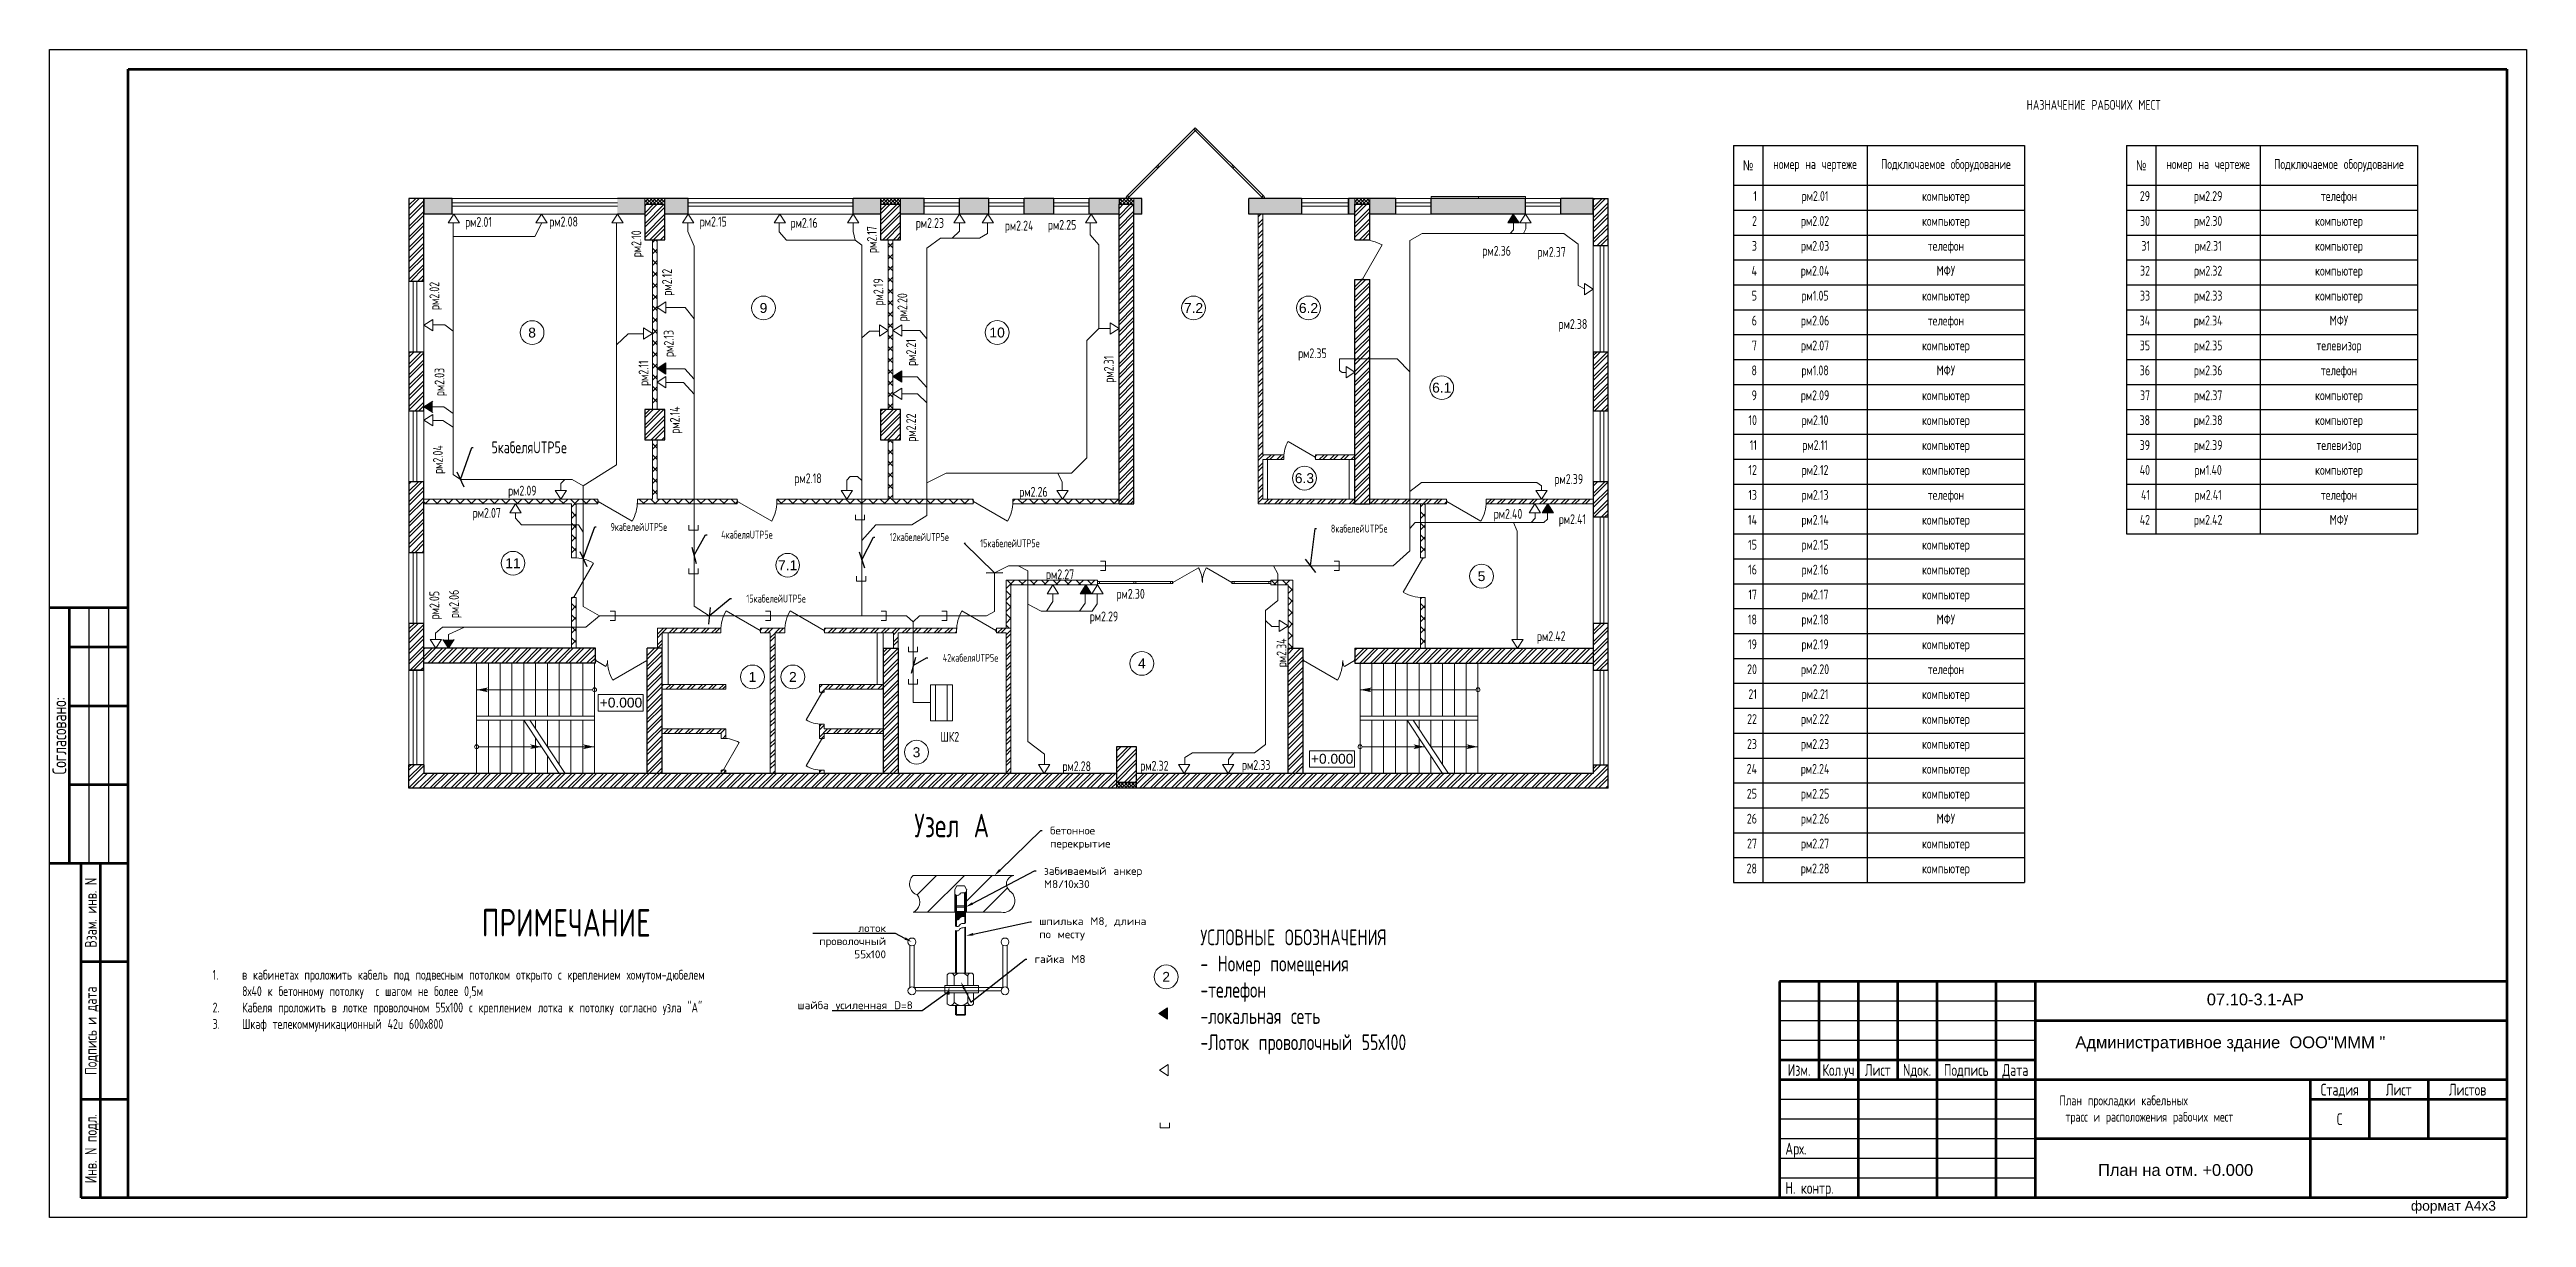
# Model space of a CAD drawing. Header units: millimetres. Extents: x 19315 to 19945, y -12070 to -11773.
import ezdxf
from ezdxf import colors
from ezdxf.entities.mleader import LeaderData, LeaderLine
from ezdxf.enums import TextEntityAlignment as Align
from ezdxf.math import Vec2, Vec3

# ---------------------------------------------------------------- set-up
doc = ezdxf.new("R2010")
doc.units = ezdxf.units.MM
for name, color, linetype in [('0 @ 0.01', 7, 'Continuous'), ('0 @ 0.125', 7, 'Continuous'), ('0 @ 0.25', 7, 'Continuous'), ('0 @ 1', 7, 'Continuous'), ('0 @ 2', 7, 'Continuous'), ('0_FORMAT', 7, 'Continuous')]:
    doc.layers.add(name, color=color, linetype=linetype)
for name, color, linetype, lineweight in [('OKNА', 153, 'Continuous', 0), ('АР 0', 7, 'Continuous', 15), ('Двери', 12, 'Continuous', 15), ('Лестн', 7, 'Continuous', 0), ('лоток проволочный 100x50', 30, 'Continuous', 50), ('Наружные стены кирпич', 22, 'Continuous', 60), ('Отметки', 7, 'Continuous', 0), ('Перегородки', 249, 'Continuous', 18), ('Размеры', 255, 'Continuous', 9), ('рамка_штамп', 7, 'Continuous', 20), ('Стеклянные перегородки', 153, 'Continuous', 0), ('Текст', 254, 'Continuous', 0), ('Штих планы', 7, 'Continuous', 0), ('штрих кирпич', 30, 'Continuous', 0), ('Экспликация', 255, 'Continuous', 15)]:
    doc.layers.add(name, color=color, linetype=linetype, lineweight=lineweight)
doc.layers.add('Наружные стены', color=7, linetype='Continuous', lineweight=30, true_color=0x000000)
doc.layers.add('утепл', color=7, linetype='Continuous', lineweight=0, true_color=0xab9638)
doc.styles.add('1- arial', font='arial.ttf')
doc.styles.add('Arial-прямой', font='arial.ttf')
doc.styles.add('Romans_0.7', font='romans.shx', dxfattribs={"width": 0.7, "height": 300})
doc.styles.get("Standard").update_dxf_attribs({"font": 'txt.shx', "width": 0.7, "height": 2.5})

msp = doc.modelspace()

# ---------------------------------------------------------------- texts
at = {"color": 4, "lineweight": 13, "ltscale": 0.1, "char_height": 2.5, "attachment_point": 1}
for s, width, insert in [('рм2.01', 8.317, (19420.71, -11816.06)), ('рм2.08', 8.317, (19442.12, -11815.98)), ('рм2.15', 8.317, (19480.37, -11815.98)), ('рм2.16', 8.317, (19503.48, -11816.29)), ('рм2.23', 8.317, (19535.32, -11816.32)), ('рм2.24', 8.317, (19557.98, -11816.99)), ('рм2.25', 8.317, (19568.93, -11816.79)), ('рм2.36', 8.317, (19679.44, -11823.4)), ('рм2.37', 8.317, (19693.46, -11823.68)), ('рм2.38', 8.317, (19698.82, -11842.02)), ('рм2.35', 8.317, (19632.57, -11849.45)), ('рм2.18', 8.317, (19504.45, -11881.25)), ('рм2.39', 8.317, (19697.78, -11881.44)), ('рм2.09', 8.317, (19431.63, -11884.39)), ('рм2.26', 8.317, (19561.65, -11884.69)), ('рм2.07', 8.317, (19422.62, -11890.05)), ('рм2.40', 8.317, (19682.32, -11890.29)), ('рм2.41', 8.317, (19698.87, -11891.64)), ('рм2.27', 8.317, (19568.44, -11905.66)), ('рм2.30', 8.317, (19586.39, -11910.63)), ('рм2.29', 8.317, (19579.58, -11916.37)), ('рм2.42', 8.317, (19693.32, -11921.4)), ('^IШК2', 6.9127, (19540.11, -11946.99)), ('рм2.28', 8.317, (19572.62, -11954.47)), ('рм2.32', 8.317, (19592.43, -11954.35)), ('рм2.33', 8.317, (19618.29, -11954.15))]:
    msp.add_mtext_dynamic_manual_height_columns(s, width=width, gutter_width=17.5, heights=[0], dxfattribs=dict(at, insert=insert))
at = {"color": 4, "lineweight": 13, "ltscale": 0.1, "char_height": 2.5, "attachment_point": 1, "rotation": 90}
for s, insert in [('рм2.17', (19522.92, -11825.22)), ('рм2.10', (19463, -11826.29)), ('рм2.12', (19470.8, -11836.06)), ('рм2.02', (19411.63, -11839.71)), ('рм2.19', (19524.56, -11838.56)), ('рм2.20', (19530.67, -11842.59)), ('рм2.13', (19471.24, -11851.65)), ('рм2.21', (19532.88, -11853.92)), ('рм2.03', (19412.93, -11861.61)), ('рм2.11', (19464.83, -11859.02)), ('рм2.31', (19583.17, -11858.19)), ('рм2.14', (19472.78, -11871.18)), ('рм2.22', (19532.89, -11873.19)), ('рм2.04', (19412.53, -11881.38)), ('рм2.05', (19411.63, -11918.39)), ('рм2.06', (19416.63, -11918.07)), ('рм2.34', (19627.1, -11930.55))]:
    msp.add_mtext_dynamic_manual_height_columns(s, width=8.317, gutter_width=17.5, heights=[0], dxfattribs=dict(at, insert=insert))
at = {"lineweight": 13, "ltscale": 0.1, "insert": (19353.98, -12007.51), "char_height": 2.5, "attachment_point": 1}
msp.add_mtext_dynamic_manual_height_columns('\\pi-7.5,l10,t10;1.^Iв кабинетах проложить кабель под подвесным потолком открыто с креплением хомутом-дюбелем 8х40 к бетонному потолку  с шагом не более 0,5м\\P2.^IКабеля проложить в лотке проволочном 55х100 с креплением лотка к потолку согласно узла "А"\\P3.^IШкаф телекоммуникационный 42u 600х800\\P ', width=142.1265, gutter_width=12.5, heights=[0], dxfattribs=at)
at = {"lineweight": 13, "ltscale": 0.1, "insert": (19826.24, -12039.46), "char_height": 2.5, "attachment_point": 1}
msp.add_mtext('План прокладки кабельных\\P трасс и расположения рабочих мест', dxfattribs=at)
at = {"layer": 'АР 0', "ltscale": 3, "width": 0.7}
for s, height, p in [('НАЗНАЧЕНИЕ РАБОЧИХ МЕСТ', 2.5, (19834.9, -11788.79)), ('Узел А', 6, (19544.48, -11973.8)), ('ПРИМЕЧАНИЕ', 7, (19446.44, -11999.03))]:
    msp.add_text(s, height=height, dxfattribs=at).set_placement(p, align=Align.CENTER)
at = {"layer": 'Отметки', "style": 'Arial-прямой'}
for p in [(19454.96, -11940.78), (19635.85, -11955.08)]:
    msp.add_text('+0.000', height=2.5, dxfattribs=at).set_placement(p)
at = {"layer": 'рамка_штамп', "style": 'Arial-прямой'}
msp.add_text('формат А4x3', height=2.5, dxfattribs=at).set_placement((19926.43, -12067.5), align=Align.MIDDLE_CENTER)
at = {"layer": 'Текст', "color": 7, "ltscale": 100, "style": 'Arial-прямой'}
for s, p in [('07.10-3.1-АР', (19863.7, -12016.53)), ('Административное здание  ООО"MMM "', (19830.28, -12027.42)), ('План на отм. +0.000', (19836.04, -12059.9))]:
    msp.add_text(s, height=3, dxfattribs=at).set_placement(p)
at = {"layer": 'Экспликация', "lineweight": 25, "insert": (19607.71, -11997.24), "char_height": 4, "attachment_point": 1}
msp.add_mtext_dynamic_manual_height_columns('УСЛОВНЫЕ ОБОЗНАЧЕНИЯ\\P\\pi-4,l4;- Номер помещения \\P-телефон{\\H2.66667x; }\\P-локальная сеть{\\H2.11111x; }\\P-Лоток проволочный 55х100 {\\H2.2963x; }', width=159.9882, gutter_width=8.9, heights=[67.67], dxfattribs=at)

# ---------------------------------------------------------------- blocks, each defined once
blk = doc.blocks.new('*U9')
at = {"layer": '0_FORMAT'}
for p, q in [((0, 0), (0, 297)), ((0, 297), (630, 297)), ((630, 297), (630, 0)), ((10, 155), (10, 90)), ((15, 155), (15, 90)), ((20, 90), (8, 90)), ((505, 55), (440, 55)), ((505, 50), (440, 50)), ((505, 45), (440, 45)), ((505, 30), (440, 30)), ((505, 25), (440, 25)), ((505, 20), (440, 20)), ((505, 15), (440, 15)), ((505, 10), (440, 10)), ((630, 0), (0, 0))]:
    blk.add_line(p, q, dxfattribs=at)
at = {"layer": '0_FORMAT', "lineweight": 60}
for p, q in [((20, 5), (20, 292)), ((20, 292), (625, 292)), ((625, 292), (625, 5)), ((20, 155), (0, 155)), ((5, 155), (5, 90)), ((20, 145), (5, 145)), ((20, 130), (5, 130)), ((20, 110), (5, 110)), ((20, 90), (0, 90)), ((8, 5), (8, 90)), ((13, 5), (13, 90)), ((20, 65), (8, 65)), ((440, 60), (440, 5)), ((625, 60), (440, 60)), ((450, 60), (450, 35)), ((460, 60), (460, 5)), ((470, 60), (470, 35)), ((480, 60), (480, 5)), ((495, 60), (495, 5)), ((505, 60), (505, 5)), ((625, 50), (505, 50)), ((505, 40), (440, 40)), ((625, 35), (440, 35)), ((575, 35), (575, 5)), ((590, 35), (590, 20)), ((605, 35), (605, 20)), ((20, 30), (8, 30)), ((625, 30), (575, 30)), ((625, 20), (505, 20)), ((20, 5), (8, 5)), ((625, 5), (20, 5))]:
    blk.add_line(p, q, dxfattribs=at)
at = {"layer": '0_FORMAT', "style": 'Romans_0.7', "width": 0.7}
for s, height, p in [('Согласовано:', 3.5, (2.5, 122.5)), ('Взам. инв. N', 3, (10.5, 77.5)), ('Подпись и дата', 3, (10.5, 47.5)), ('Инв. N подл.', 3, (10.5, 17.5))]:
    blk.add_text(s, height=height, rotation=90, dxfattribs=at).set_placement(p, align=Align.MIDDLE_CENTER)
for s, p in [('Изм.', (445, 37.5)), ('Кол.уч', (455, 37.5)), ('Лист', (465, 37.5)), ('Nдок.', (475, 37.5)), ('Подпись', (487.5, 37.5)), ('Дата', (500, 37.5)), ('Стадия', (582.5, 32.5)), ('Лист', (597.5, 32.5)), ('Листов', (615, 32.5))]:
    blk.add_text(s, height=3, dxfattribs=at).set_placement(p, align=Align.MIDDLE_CENTER)
for tag, p in [('ДОЛЖНОСТЬ_1', (441.5, 32.5)), ('ФАМИЛИЯ_1', (460.5, 32.5)), ('ДОЛЖНОСТЬ_2', (441.5, 27.5)), ('ФАМИЛИЯ_2', (460.5, 27.5)), ('ДОЛЖНОСТЬ_3', (441.5, 22.5)), ('ДОЛЖНОСТЬ_4', (441.5, 17.5)), ('ФАМИЛИЯ_3', (460.5, 22.5)), ('ФАМИЛИЯ_4', (460.5, 17.5)), ('ДОЛЖНОСТЬ_5', (441.5, 12.5)), ('ФАМИЛИЯ_5', (460.5, 12.5)), ('ДОЛЖНОСТЬ_6', (441.5, 7.5)), ('ФАМИЛИЯ_6', (460.5, 7.5))]:
    blk.add_attdef(tag, text='', height=3, dxfattribs=at).set_placement(p, align=Align.MIDDLE_LEFT)
for tag, p in [('СТАДИЯ', (582.5, 25)), ('ЛИСТ', (597.5, 25)), ('ЛИСТОВ', (615, 25))]:
    blk.add_attdef(tag, text='', height=3, dxfattribs=at).set_placement(p, align=Align.MIDDLE_CENTER)
blk = doc.blocks.new('Экспл_Помещений')
at = {"layer": 'Экспликация'}
blk.add_circle((0, 0), 3, dxfattribs=at)
at = {"layer": 'Экспликация', "color": 0, "style": '1- arial', "flags": 12}
blk.add_attdef('№_ПОМЕЩЕНИЯ', text='', height=2.5, dxfattribs=at).set_placement((0, 0), align=Align.MIDDLE_CENTER)
blk = doc.blocks.new('A$C75693DE6')
at = {"color": 3, "lineweight": 13, "ltscale": 0.1}
for p, q in [((-1.44, 2.23), (0, 0)), ((-1.44, 2.23), (1.44, 2.23)), ((1.44, 2.23), (0, 0))]:
    blk.add_line(p, q, dxfattribs=at)
blk = doc.blocks.new('*T189')
at = {"color": 0, "linetype": 'ByBlock', "lineweight": -2, "ltscale": 0.1, "transparency": 16777216}
for p, q in [((0, 0), (74.05, 0)), ((0, 0), (0, -187.42)), ((7.5, 0), (7.5, -187.42)), ((34.05, 0), (34.05, -187.42)), ((74.05, 0), (74.05, -187.42)), ((0, -10.08), (74.05, -10.08)), ((0, -16.42), (74.05, -16.42)), ((0, -22.75), (74.05, -22.75)), ((0, -29.08), (74.05, -29.08)), ((0, -35.42), (74.05, -35.42)), ((0, -41.75), (74.05, -41.75)), ((0, -48.08), (74.05, -48.08)), ((0, -54.42), (74.05, -54.42)), ((0, -60.75), (74.05, -60.75)), ((0, -67.08), (74.05, -67.08)), ((0, -73.42), (74.05, -73.42)), ((0, -79.75), (74.05, -79.75)), ((0, -86.08), (74.05, -86.08)), ((0, -92.42), (74.05, -92.42)), ((0, -98.75), (74.05, -98.75)), ((0, -105.08), (74.05, -105.08)), ((0, -111.42), (74.05, -111.42)), ((0, -117.75), (74.05, -117.75)), ((0, -124.08), (74.05, -124.08)), ((0, -130.42), (74.05, -130.42)), ((0, -136.75), (74.05, -136.75)), ((0, -143.08), (74.05, -143.08)), ((0, -149.42), (74.05, -149.42)), ((0, -155.75), (74.05, -155.75)), ((0, -162.08), (74.05, -162.08)), ((0, -168.42), (74.05, -168.42)), ((0, -174.75), (74.05, -174.75)), ((0, -181.08), (74.05, -181.08)), ((0, -187.42), (74.05, -187.42))]:
    blk.add_line(p, q, dxfattribs=at)
at = {"color": 0, "lineweight": 13, "ltscale": 0.1, "transparency": 16777216, "char_height": 2.5}
for s, insert, width, attachment_point in [('{\\fArial|b0|i0|c204|p34;№}', (3.75, -5.04), 4.505, 5), ('номер на чертеже', (20.78, -5.04), 23.5448, 5), ('Подключаемое оборудование', (54.05, -5.04), 37, 5), ('1', (6, -11.58), 4.505, 3), ('рм2.01', (20.78, -11.58), 23.5448, 2), ('компьютер', (54.05, -11.58), 37, 2), ('2', (6, -17.92), 4.505, 3), ('рм2.02', (20.78, -17.92), 23.5448, 2), ('компьютер', (54.05, -17.92), 37, 2), ('3', (6, -24.25), 4.505, 3), ('рм2.03', (20.78, -24.25), 23.5448, 2), ('телефон', (54.05, -24.25), 37, 2), ('4', (6, -30.58), 4.505, 3), ('рм2.04', (20.78, -30.58), 23.5448, 2), ('МФУ', (54.05, -30.58), 37, 2), ('5', (6, -36.92), 4.505, 3), ('рм1.05', (20.78, -36.92), 23.5448, 2), ('компьютер', (54.05, -36.92), 37, 2), ('6', (6, -43.25), 4.505, 3), ('рм2.06', (20.78, -43.25), 23.5448, 2), ('телефон', (54.05, -43.25), 37, 2), ('7', (6, -49.58), 4.505, 3), ('рм2.07', (20.78, -49.58), 23.5448, 2), ('компьютер', (54.05, -49.58), 37, 2), ('8', (6, -55.92), 4.505, 3), ('рм1.08', (20.78, -55.92), 23.5448, 2), ('МФУ', (54.05, -55.92), 37, 2), ('9', (6, -62.25), 4.505, 3), ('рм2.09', (20.78, -62.25), 23.5448, 2), ('компьютер', (54.05, -62.25), 37, 2), ('10', (6, -68.58), 4.505, 3), ('рм2.10', (20.78, -68.58), 23.5448, 2), ('11', (6, -74.92), 4.505, 3), ('рм2.11', (20.78, -74.92), 23.5448, 2), ('компьютер', (54.05, -68.58), 37, 2), ('12', (6, -81.25), 4.505, 3), ('рм2.12', (20.78, -81.25), 23.5448, 2), ('компьютер', (54.05, -74.92), 37, 2), ('13', (6, -87.58), 4.505, 3), ('рм2.13', (20.78, -87.58), 23.5448, 2), ('компьютер', (54.05, -81.25), 37, 2), ('телефон', (54.05, -87.58), 37, 2), ('14', (6, -93.92), 4.505, 3), ('рм2.14', (20.78, -93.92), 23.5448, 2), ('15', (6, -100.25), 4.505, 3), ('рм2.15', (20.78, -100.25), 23.5448, 2), ('компьютер', (54.05, -93.92), 37, 2), ('16', (6, -106.58), 4.505, 3), ('рм2.16', (20.78, -106.58), 23.5448, 2), ('компьютер', (54.05, -100.25), 37, 2), ('17', (6, -112.92), 4.505, 3), ('рм2.17', (20.78, -112.92), 23.5448, 2), ('компьютер', (54.05, -106.58), 37, 2), ('18', (6, -119.25), 4.505, 3), ('рм2.18', (20.78, -119.25), 23.5448, 2), ('компьютер', (54.05, -112.92), 37, 2), ('МФУ', (54.05, -119.25), 37, 2), ('19', (6, -125.58), 4.505, 3), ('рм2.19', (20.78, -125.58), 23.5448, 2), ('20', (6, -131.92), 4.505, 3), ('рм2.20', (20.78, -131.92), 23.5448, 2), ('компьютер', (54.05, -125.58), 37, 2), ('телефон', (54.05, -131.92), 37, 2), ('21', (6, -138.25), 4.505, 3), ('рм2.21', (20.78, -138.25), 23.5448, 2), ('22', (6, -144.58), 4.505, 3), ('рм2.22', (20.78, -144.58), 23.5448, 2), ('компьютер', (54.05, -138.25), 37, 2), ('23', (6, -150.92), 4.505, 3), ('рм2.23', (20.78, -150.92), 23.5448, 2), ('компьютер', (54.05, -144.58), 37, 2), ('24', (6, -157.25), 4.505, 3), ('рм2.24', (20.78, -157.25), 23.5448, 2), ('компьютер', (54.05, -150.92), 37, 2), ('25', (6, -163.58), 4.505, 3), ('рм2.25', (20.78, -163.58), 23.5448, 2), ('компьютер', (54.05, -157.25), 37, 2), ('26', (6, -169.92), 4.505, 3), ('рм2.26', (20.78, -169.92), 23.5448, 2), ('компьютер', (54.05, -163.58), 37, 2), ('МФУ', (54.05, -169.92), 37, 2), ('27', (6, -176.25), 4.505, 3), ('рм2.27', (20.78, -176.25), 23.5448, 2), ('28', (6, -182.58), 4.505, 3), ('рм2.28', (20.78, -182.58), 23.5448, 2), ('компьютер', (54.05, -176.25), 37, 2), ('компьютер', (54.05, -182.58), 37, 2)]:
    blk.add_mtext(s, dxfattribs=dict(at, insert=insert, width=width, attachment_point=attachment_point))
blk = doc.blocks.new('*T190')
at = {"color": 0, "linetype": 'ByBlock', "lineweight": -2, "ltscale": 0.1, "transparency": 16777216}
for p, q in [((0, 0), (74.05, 0)), ((0, 0), (0, -98.75)), ((7.5, 0), (7.5, -98.75)), ((34.05, 0), (34.05, -98.75)), ((74.05, 0), (74.05, -98.75)), ((0, -10.08), (74.05, -10.08)), ((0, -16.42), (74.05, -16.42)), ((0, -22.75), (74.05, -22.75)), ((0, -29.08), (74.05, -29.08)), ((0, -35.42), (74.05, -35.42)), ((0, -41.75), (74.05, -41.75)), ((0, -48.08), (74.05, -48.08)), ((0, -54.42), (74.05, -54.42)), ((0, -60.75), (74.05, -60.75)), ((0, -67.08), (74.05, -67.08)), ((0, -73.42), (74.05, -73.42)), ((0, -79.75), (74.05, -79.75)), ((0, -86.08), (74.05, -86.08)), ((0, -92.42), (74.05, -92.42)), ((0, -98.75), (74.05, -98.75))]:
    blk.add_line(p, q, dxfattribs=at)
at = {"color": 0, "lineweight": 13, "ltscale": 0.1, "transparency": 16777216, "char_height": 2.5}
for s, insert, width, attachment_point in [('{\\fArial|b0|i0|c204|p34;№}', (3.75, -5.04), 4.505, 5), ('номер на чертеже', (20.78, -5.04), 23.5448, 5), ('Подключаемое оборудование', (54.05, -5.04), 37, 5), ('29', (6, -11.58), 4.505, 3), ('рм2.29', (20.78, -11.58), 23.5448, 2), ('телефон', (54.05, -11.58), 37, 2), ('30', (6, -17.92), 4.505, 3), ('рм2.30', (20.78, -17.92), 23.5448, 2), ('компьютер', (54.05, -17.92), 37, 2), ('31', (6, -24.25), 4.505, 3), ('рм2.31', (20.78, -24.25), 23.5448, 2), ('компьютер', (54.05, -24.25), 37, 2), ('32', (6, -30.58), 4.505, 3), ('рм2.32', (20.78, -30.58), 23.5448, 2), ('компьютер', (54.05, -30.58), 37, 2), ('33', (6, -36.92), 4.505, 3), ('рм2.33', (20.78, -36.92), 23.5448, 2), ('компьютер', (54.05, -36.92), 37, 2), ('34', (6, -43.25), 4.505, 3), ('рм2.34', (20.78, -43.25), 23.5448, 2), ('МФУ', (54.05, -43.25), 37, 2), ('35', (6, -49.58), 4.505, 3), ('рм2.35', (20.78, -49.58), 23.5448, 2), ('телевизор', (54.05, -49.58), 37, 2), ('36', (6, -55.92), 4.505, 3), ('рм2.36', (20.78, -55.92), 23.5448, 2), ('телефон', (54.05, -55.92), 37, 2), ('37', (6, -62.25), 4.505, 3), ('рм2.37', (20.78, -62.25), 23.5448, 2), ('компьютер', (54.05, -62.25), 37, 2), ('38', (6, -68.58), 4.505, 3), ('рм2.38', (20.78, -68.58), 23.5448, 2), ('39', (6, -74.92), 4.505, 3), ('рм2.39', (20.78, -74.92), 23.5448, 2), ('компьютер', (54.05, -68.58), 37, 2), ('телевизор', (54.05, -74.92), 37, 2), ('40', (6, -81.25), 4.505, 3), ('рм1.40', (20.78, -81.25), 23.5448, 2), ('41', (6, -87.58), 4.505, 3), ('рм2.41', (20.78, -87.58), 23.5448, 2), ('компьютер', (54.05, -81.25), 37, 2), ('телефон', (54.05, -87.58), 37, 2), ('42', (6, -93.92), 4.505, 3), ('рм2.42', (20.78, -93.92), 23.5448, 2), ('МФУ', (54.05, -93.92), 37, 2)]:
    blk.add_mtext(s, dxfattribs=dict(at, insert=insert, width=width, attachment_point=attachment_point))
blk = doc.blocks.new('A$C0D903EA8')
at = {"color": 4, "lineweight": 13, "ltscale": 0.1}
for p, q in [((-1.13, 10.77), (-1.13, 0)), ((0, 10.77), (0, 0))]:
    blk.add_line(p, q, dxfattribs=at)
blk = doc.blocks.new('_Oblique')
at = {"color": 0, "linetype": 'ByBlock', "lineweight": -2}
blk.add_line((-0.5, -0.5), (0.5, 0.5), dxfattribs=at)
blk = doc.blocks.new('*U193')
at = {"layer": '0 @ 0.01', "lineweight": 13, "ltscale": 0.1}
h = blk.add_hatch(dxfattribs=at)
h.set_pattern_fill('ACAD_ISO05W100', color=256, scale=0.1, angle=45)
h.set_pattern_definition([(45, (-36.8696203, -306.875188), (-0.0035355339059, 0.0035355339059), [0.024, -0.003, 0.0005, -0.003, 0.0005, -0.003])])
h.paths.add_polyline_path([(19547.43, -11993.97, 0.213496), (19548.01, -11993.78), (19548.01, -11992.87), (19545.44, -11992.87), (19545.44, -11994.67, 0.238244), (19546.32, -11994.67, -0.361941)])
at = {"layer": '0 @ 0.125', "lineweight": 13, "ltscale": 0.1}
h = blk.add_hatch(dxfattribs=at)
h.set_pattern_fill('ACAD_ISO05W100', color=256, scale=0.1, angle=45)
h.set_pattern_definition([(45, (-36.86962, -306.87519), (-0.04419417382, 0.04419417382), [0.3, -0.0375, 0.00625, -0.0375, 0.00625, -0.0375])])
h.paths.add_polyline_path([(19547.43, -11993.97, 0.213496), (19548.01, -11993.78), (19548.01, -11992.87), (19545.44, -11992.87), (19545.44, -11994.67, 0.238244), (19546.32, -11994.67, -0.361941)])
at = {"layer": '0 @ 0.25', "lineweight": 13, "ltscale": 0.1}
h = blk.add_hatch(dxfattribs=at)
h.set_pattern_fill('ACAD_ISO05W100', color=256, scale=0.1, angle=45)
h.set_pattern_definition([(45, (-36.86962, -306.87519), (-0.08838834765, 0.08838834765), [0.6, -0.075, 0.0125, -0.075, 0.0125, -0.075])])
h.paths.add_polyline_path([(19547.43, -11993.97, 0.213496), (19548.01, -11993.78), (19548.01, -11992.87), (19545.44, -11992.87), (19545.44, -11994.67, 0.238244), (19546.32, -11994.67, -0.361941)])
at = {"layer": '0 @ 1', "lineweight": 13, "ltscale": 0.1}
h = blk.add_hatch(dxfattribs=at)
h.set_pattern_fill('ACAD_ISO05W100', color=256, scale=0.1, angle=45)
h.set_pattern_definition([(45, (-36.8696, -306.8752), (-0.353553391, 0.353553391), [2.4, -0.3, 0.05, -0.3, 0.05, -0.3])])
h.paths.add_polyline_path([(19547.43, -11993.97, 0.213496), (19548.01, -11993.78), (19548.01, -11992.87), (19545.44, -11992.87), (19545.44, -11994.67, 0.238244), (19546.32, -11994.67, -0.361941)])
at = {"layer": '0 @ 2', "lineweight": 13, "ltscale": 0.1}
h = blk.add_hatch(dxfattribs=at)
h.set_pattern_fill('ACAD_ISO05W100', color=256, scale=0.1, angle=45)
h.set_pattern_definition([(45, (-36.8696, -306.8752), (-0.70710678, 0.70710678), [4.8, -0.6, 0.1, -0.6, 0.1, -0.6])])
h.paths.add_polyline_path([(19547.43, -11993.97, 0.213496), (19548.01, -11993.78), (19548.01, -11992.87), (19545.44, -11992.87), (19545.44, -11994.67, 0.238244), (19546.32, -11994.67, -0.361941)])

# ---------------------------------------------------------------- hatches: boundary and pattern name
at = {"lineweight": 13, "ltscale": 0.1}
h = msp.add_hatch(color=4, dxfattribs=at)
h.dxf.hatch_style = 1
h.set_gradient(color1=(255, 0, 0), color2=(255, 0, 0), tint=1)
h.paths.add_polyline_path([(19688.77, -11817.56), (19687.32, -11815.33), (19685.88, -11817.56)])
h = msp.add_hatch(color=4, dxfattribs=at)
h.dxf.hatch_style = 1
h.set_gradient(color1=(255, 0, 0), color2=(255, 0, 0), tint=1)
h.paths.add_polyline_path([(19471.76, -11853.18), (19469.53, -11854.62), (19471.76, -11856.06)])
h = msp.add_hatch(color=4, dxfattribs=at)
h.dxf.hatch_style = 1
h.set_gradient(color1=(255, 0, 0), color2=(255, 0, 0), tint=1)
h.paths.add_polyline_path([(19531.76, -11855.2), (19529.53, -11856.65), (19531.76, -11858.09)])
h = msp.add_hatch(color=4, dxfattribs=at)
h.dxf.hatch_style = 1
h.set_gradient(color1=(255, 0, 0), color2=(255, 0, 0), tint=1)
h.paths.add_polyline_path([(19412.46, -11862.88), (19410.23, -11864.32), (19412.46, -11865.76)])
h = msp.add_hatch(color=4, dxfattribs=at)
h.dxf.hatch_style = 1
h.set_gradient(color1=(255, 0, 0), color2=(255, 0, 0), tint=1)
h.paths.add_polyline_path([(19697.5, -11891.26), (19696.06, -11889.03), (19694.62, -11891.26)])
h = msp.add_hatch(color=4, dxfattribs=at)
h.dxf.hatch_style = 1
h.set_gradient(color1=(255, 0, 0), color2=(255, 0, 0), tint=1)
h.paths.add_polyline_path([(19580, -11911.86), (19578.56, -11909.63), (19577.12, -11911.86)])
h = msp.add_hatch(color=4, dxfattribs=at)
h.dxf.hatch_style = 1
h.set_gradient(color1=(255, 0, 0), color2=(255, 0, 0), tint=1)
h.paths.add_polyline_path([(19415.01, -11923.5), (19416.45, -11925.73), (19417.89, -11923.5)])
h = msp.add_hatch(dxfattribs=at)
h.set_pattern_fill('ACAD_ISO05W100', color=256, angle=45)
h.set_pattern_definition([(45, (-36.8696, -306.875), (-3.5355339, 3.5355339), [24, -3, 0.5, -3, 0.5, -3])])
h.paths.add_polyline_path([(19545.79, -11986.18), (19547.7, -11986.18), (19548.27, -11987.07, -0.068686), (19548.27, -11987.28), (19548.27, -11992.87), (19557.02, -11992.87, 0.788895), (19559.38, -11987.56, -0.6885), (19560.25, -11983.51), (19534.64, -11983.51, 0.553004), (19535.74, -11988.47, -0.499495), (19534.64, -11992.87), (19545.24, -11992.87), (19545.24, -11987.07)])
h = msp.add_hatch(dxfattribs=at)
h.set_pattern_fill('ACAD_ISO08W100', color=256, scale=0.1, angle=315)
h.set_pattern_definition([(315, (-36.8696, -306.8752), (0.353553391, 0.353553391), [2.4, -0.3, 0.6, -0.3])])
h.paths.add_polyline_path([(19545.44, -11988.43, -0.090528), (19545.24, -11988.23), (19545.24, -11992.87), (19545.44, -11992.87), (19545.44, -11991.31)])
h.paths.add_polyline_path([(19545.69, -11988.54, -0.089988), (19545.44, -11988.43), (19545.44, -11991.31), (19545.44, -11991.53), (19545.69, -11991.25)])
h.paths.add_polyline_path([(19548.01, -11987.76, -0.09402), (19547.76, -11987.9), (19547.76, -11991.25), (19548.01, -11991.53)])
h.paths.add_polyline_path([(19548.27, -11987.28, -0.18706), (19548.01, -11987.76), (19548.01, -11992.87), (19548.27, -11992.87)])
h = msp.add_hatch(color=4, dxfattribs=at)
h.dxf.hatch_style = 1
h.set_gradient(color1=(255, 0, 0), color2=(255, 0, 0), tint=1)
h.paths.add_polyline_path([(19599.35, -12017.16), (19597.13, -12018.6), (19599.35, -12020.05)])
at = {"layer": 'утепл'}
h = msp.add_hatch(dxfattribs=at)
h.set_pattern_fill('ANSI37', scale=0.2, style=0)
h.set_pattern_definition([(45, (21126.2035, -13160.87845), (-0.4490128, 0.4490128), []), (135, (21126.2035, -13160.87845), (-0.4490128, -0.4490128), [])])
h.paths.add_polyline_path([(19591.48, -11959.83), (19588.93, -11959.83), (19588.93, -11961.33), (19591.48, -11961.33)])
h.paths.add_polyline_path([(19588.93, -11959.83), (19586.38, -11959.83), (19586.38, -11961.33), (19588.93, -11961.33)])
h.paths.add_polyline_path([(19468.93, -11811.33), (19466.38, -11811.33), (19466.38, -11812.83), (19468.93, -11812.83)])
h.paths.add_polyline_path([(19471.48, -11811.33), (19468.93, -11811.33), (19468.93, -11812.83), (19471.48, -11812.83)])
h.paths.add_polyline_path([(19531.48, -11811.33), (19528.93, -11811.33), (19528.93, -11812.83), (19531.48, -11812.83)])
h.paths.add_polyline_path([(19528.93, -11811.33), (19526.38, -11811.33), (19526.38, -11812.83), (19528.93, -11812.83)])
h.paths.add_polyline_path([(19590.83, -11811.33), (19588.93, -11811.33), (19588.93, -11812.83), (19590.83, -11812.83)])
h.paths.add_polyline_path([(19588.93, -11811.33), (19587.03, -11811.33), (19587.03, -11812.83), (19588.93, -11812.83)])
h.paths.add_polyline_path([(19650.83, -11811.33), (19648.93, -11811.33), (19648.93, -11812.83), (19650.83, -11812.83)])
h.paths.add_polyline_path([(19648.93, -11811.33), (19647.03, -11811.33), (19647.03, -11812.83), (19648.93, -11812.83)])
at = {"layer": 'Штих планы'}
h = msp.add_hatch(dxfattribs=at)
h.set_pattern_fill('ANSI36', color=256, scale=0.5, style=0)
h.set_pattern_definition([(45, (19624.4339, -11813.8448), (0.841899, 3.086963), [3.96875, -0.79375, 0, -0.79375])])
h.paths.add_polyline_path([(19633.43, -11811.33), (19620.03, -11811.33), (19620.03, -11813.83), (19633.43, -11813.83)])
h.paths.add_polyline_path([(19633.43, -11813.83), (19620.03, -11813.83), (19620.03, -11815.33), (19633.43, -11815.33)])
h.paths.add_polyline_path([(19537.43, -11811.33), (19531.48, -11811.33), (19531.48, -11812.83), (19531.48, -11813.83), (19537.43, -11813.83)])
h.paths.add_polyline_path([(19537.43, -11813.83), (19531.48, -11813.83), (19531.48, -11815.33), (19537.43, -11815.33)])
h.paths.add_polyline_path([(19526.38, -11813.83), (19519.43, -11813.83), (19519.43, -11815.33), (19526.38, -11815.33)])
h.paths.add_polyline_path([(19526.38, -11812.83), (19526.38, -11811.33), (19519.43, -11811.33), (19519.43, -11813.83), (19526.38, -11813.83)])
h.paths.add_polyline_path([(19477.43, -11813.83), (19471.48, -11813.83), (19471.48, -11815.33), (19477.43, -11815.33)])
h.paths.add_polyline_path([(19477.43, -11811.33), (19471.48, -11811.33), (19471.48, -11812.83), (19471.48, -11813.83), (19477.43, -11813.83)])
h.paths.add_polyline_path([(19466.38, -11811.33), (19459.43, -11811.33), (19459.43, -11813.83), (19466.38, -11813.83), (19466.38, -11812.83)])
h.paths.add_polyline_path([(19466.38, -11813.83), (19459.43, -11813.83), (19459.43, -11815.33), (19466.38, -11815.33)])
h.paths.add_polyline_path([(19690.43, -11811.33), (19666.43, -11811.33), (19666.43, -11813.83), (19690.43, -11813.83)])
h.paths.add_polyline_path([(19690.43, -11813.83), (19666.43, -11813.83), (19666.43, -11815.33), (19690.43, -11815.33)])
h.paths.add_polyline_path([(19707.63, -11811.33), (19699.43, -11811.33), (19699.43, -11813.83), (19707.63, -11813.83)])
h.paths.add_polyline_path([(19707.63, -11813.83), (19699.43, -11813.83), (19699.43, -11815.33), (19707.63, -11815.33)])
h.paths.add_polyline_path([(19417.43, -11811.33), (19410.23, -11811.33), (19410.23, -11813.83), (19417.43, -11813.83)])
h.paths.add_polyline_path([(19417.43, -11813.83), (19410.23, -11813.83), (19410.23, -11815.33), (19417.43, -11815.33)])
h.paths.add_polyline_path([(19553.93, -11811.33), (19546.43, -11811.33), (19546.43, -11813.83), (19553.93, -11813.83)])
h.paths.add_polyline_path([(19553.93, -11813.83), (19546.43, -11813.83), (19546.43, -11815.33), (19553.93, -11815.33)])
h.paths.add_polyline_path([(19570.43, -11813.83), (19562.93, -11813.83), (19562.93, -11815.33), (19570.43, -11815.33)])
h.paths.add_polyline_path([(19570.43, -11811.33), (19562.93, -11811.33), (19562.93, -11813.83), (19570.43, -11813.83)])
h.paths.add_polyline_path([(19587.03, -11811.33), (19579.43, -11811.33), (19579.43, -11813.83), (19587.03, -11813.83), (19587.03, -11812.83)])
h.paths.add_polyline_path([(19587.03, -11813.83), (19579.43, -11813.83), (19579.43, -11815.33), (19587.03, -11815.33)])
h.paths.add_polyline_path([(19592.83, -11813.83), (19590.83, -11813.83), (19590.83, -11815.33), (19592.83, -11815.33)])
h.paths.add_polyline_path([(19592.83, -11811.33), (19590.83, -11811.33), (19590.83, -11812.83), (19590.83, -11813.83), (19592.83, -11813.83)])
h.paths.add_polyline_path([(19647.03, -11813.83), (19645.43, -11813.83), (19645.43, -11815.33), (19647.03, -11815.33)])
h.paths.add_polyline_path([(19647.03, -11811.33), (19645.43, -11811.33), (19645.43, -11813.83), (19647.03, -11813.83), (19647.03, -11812.83)])
h.paths.add_polyline_path([(19657.43, -11811.33), (19650.83, -11811.33), (19650.83, -11812.83), (19650.83, -11813.83), (19657.43, -11813.83)])
h.paths.add_polyline_path([(19657.43, -11813.83), (19650.83, -11813.83), (19650.83, -11815.33), (19657.43, -11815.33)])
h = msp.add_hatch(dxfattribs=at)
h.set_pattern_fill('ANSI37', color=256, scale=0.65, style=0)
h.set_pattern_definition([(45, (19469.0377, -11839.3211), (-1.459292, 1.459292), []), (135, (19469.0377, -11839.3211), (-1.459292, -1.459292), [])])
h.paths.add_polyline_path([(19469.53, -11821.83), (19468.93, -11821.83), (19468.93, -11864.98), (19469.53, -11864.98)])
h.paths.add_polyline_path([(19468.93, -11821.83), (19468.33, -11821.83), (19468.33, -11864.98), (19468.93, -11864.98)])
h.paths.add_polyline_path([(19529.53, -11821.83), (19528.93, -11821.83), (19528.93, -11864.98), (19529.53, -11864.98)])
h.paths.add_polyline_path([(19528.93, -11821.83), (19528.33, -11821.83), (19528.33, -11864.98), (19528.93, -11864.98)])
h.paths.add_polyline_path([(19549.93, -11887.83), (19529.53, -11887.83), (19529.53, -11872.68), (19528.93, -11872.68), (19528.93, -11889.03), (19549.93, -11889.03)])
h.paths.add_polyline_path([(19528.93, -11872.68), (19528.33, -11872.68), (19528.33, -11887.83), (19500.03, -11887.83), (19500.03, -11889.03), (19528.93, -11889.03)])
h.paths.add_polyline_path([(19489.93, -11887.83), (19469.53, -11887.83), (19469.53, -11872.68), (19468.93, -11872.68), (19468.93, -11889.03), (19489.93, -11889.03)])
h.paths.add_polyline_path([(19468.93, -11872.68), (19468.33, -11872.68), (19468.33, -11887.83), (19464.53, -11887.83), (19464.53, -11889.03), (19468.93, -11889.03)])
h.paths.add_polyline_path([(19448.93, -11912.83), (19447.73, -11912.83), (19447.73, -11925.73), (19448.93, -11925.73)])
h.paths.add_polyline_path([(19448.93, -11889.03), (19454.43, -11889.03), (19454.43, -11887.83), (19410.23, -11887.83), (19410.23, -11889.03), (19447.73, -11889.03), (19447.73, -11902.73), (19448.93, -11902.73)])
h.paths.add_polyline_path([(19587.03, -11887.83), (19560.03, -11887.83), (19560.03, -11889.03), (19560.65, -11889.03), (19587.03, -11889.03)])
h.paths.add_polyline_path([(19581.53, -11908.43), (19558.33, -11908.43), (19558.33, -11920.63), (19559.53, -11920.63), (19559.53, -11909.63), (19581.53, -11909.63)])
h.paths.add_polyline_path([(19631.23, -11908.43), (19625.63, -11908.43), (19625.63, -11909.63), (19630.03, -11909.63), (19630.03, -11925.73), (19631.23, -11925.73)])
h.paths.add_polyline_path([(19664.93, -11889.03), (19663.73, -11889.03), (19663.73, -11902.73), (19664.93, -11902.73)])
h.paths.add_polyline_path([(19664.93, -11912.83), (19663.73, -11912.83), (19663.73, -11925.73), (19664.93, -11925.73)])
at = {"layer": 'штрих кирпич'}
h = msp.add_hatch(dxfattribs=at)
h.set_pattern_fill('ANSI32', color=256, scale=0.2, style=0)
h.set_pattern_definition([(45, (10410.9705, -8989.6035), (-1.3470384, 1.3470384), []), (45, (10411.8685, -8989.6035), (-1.3470384, 1.3470384), [])])
h.paths.add_polyline_path([(19711.43, -11883.33), (19708.93, -11883.33), (19708.93, -11892.33), (19711.43, -11892.33)])
h.paths.add_polyline_path([(19708.93, -11883.33), (19707.63, -11883.33), (19707.63, -11892.33), (19708.93, -11892.33)])
h.paths.add_polyline_path([(19711.43, -11850.33), (19708.93, -11850.33), (19708.93, -11865.33), (19711.43, -11865.33)])
h.paths.add_polyline_path([(19708.93, -11850.33), (19707.63, -11850.33), (19707.63, -11865.33), (19708.93, -11865.33)])
h.paths.add_polyline_path([(19708.93, -11813.83), (19707.63, -11813.83), (19707.63, -11823.33), (19708.93, -11823.33)])
h.paths.add_polyline_path([(19711.43, -11813.83), (19708.93, -11813.83), (19708.93, -11823.33), (19711.43, -11823.33)])
h.paths.add_polyline_path([(19711.43, -11811.33), (19708.93, -11811.33), (19708.93, -11813.83), (19711.43, -11813.83)])
h.paths.add_polyline_path([(19708.93, -11811.33), (19707.63, -11811.33), (19707.63, -11813.83), (19708.93, -11813.83)])
h.paths.add_polyline_path([(19708.93, -11928.83), (19707.63, -11928.83), (19707.63, -11931.33), (19708.93, -11931.33)])
h.paths.add_polyline_path([(19711.43, -11928.83), (19708.93, -11928.83), (19708.93, -11931.33), (19711.43, -11931.33)])
h.paths.add_polyline_path([(19711.43, -11919.33), (19708.93, -11919.33), (19708.93, -11928.83), (19711.43, -11928.83)])
h.paths.add_polyline_path([(19708.93, -11919.33), (19707.63, -11919.33), (19707.63, -11928.83), (19708.93, -11928.83)])
h.paths.add_polyline_path([(19408.93, -11850.33), (19406.43, -11850.33), (19406.43, -11865.33), (19408.93, -11865.33)])
h.paths.add_polyline_path([(19410.23, -11919.33), (19408.93, -11919.33), (19408.93, -11928.83), (19410.23, -11928.83)])
h.paths.add_polyline_path([(19408.93, -11919.33), (19406.43, -11919.33), (19406.43, -11928.83), (19408.93, -11928.83)])
h.paths.add_polyline_path([(19410.23, -11883.33), (19408.93, -11883.33), (19408.93, -11901.33), (19410.23, -11901.33)])
h.paths.add_polyline_path([(19408.93, -11883.33), (19406.43, -11883.33), (19406.43, -11901.33), (19408.93, -11901.33)])
h.paths.add_polyline_path([(19410.23, -11850.33), (19408.93, -11850.33), (19408.93, -11865.33), (19410.23, -11865.33)])
h.paths.add_polyline_path([(19588.93, -11950.83), (19586.38, -11950.83), (19586.38, -11958.83), (19588.93, -11958.83)])
h.paths.add_polyline_path([(19591.48, -11950.83), (19588.93, -11950.83), (19588.93, -11958.83), (19591.48, -11958.83)])
h.paths.add_polyline_path([(19591.48, -11958.83), (19588.93, -11958.83), (19588.93, -11959.83), (19591.48, -11959.83)])
h.paths.add_polyline_path([(19588.93, -11958.83), (19586.38, -11958.83), (19586.38, -11959.83), (19588.93, -11959.83)])
h.paths.add_polyline_path([(19586.38, -11958.83), (19528.93, -11958.83), (19528.93, -11961.33), (19586.38, -11961.33), (19586.38, -11959.83)])
h.paths.add_polyline_path([(19586.38, -11957.53), (19528.93, -11957.53), (19528.93, -11958.83), (19586.38, -11958.83)])
h.paths.add_polyline_path([(19631.93, -11958.83), (19591.48, -11958.83), (19591.48, -11959.83), (19591.48, -11961.33), (19631.93, -11961.33)])
h.paths.add_polyline_path([(19631.93, -11957.53), (19591.48, -11957.53), (19591.48, -11958.83), (19631.93, -11958.83)])
h.paths.add_polyline_path([(19528.93, -11812.83), (19526.38, -11812.83), (19526.38, -11813.83), (19528.93, -11813.83)])
h.paths.add_polyline_path([(19531.48, -11812.83), (19528.93, -11812.83), (19528.93, -11813.83), (19531.48, -11813.83)])
h.paths.add_polyline_path([(19531.48, -11813.83), (19528.93, -11813.83), (19528.93, -11821.83), (19531.48, -11821.83)])
h.paths.add_polyline_path([(19528.93, -11813.83), (19526.38, -11813.83), (19526.38, -11821.83), (19528.93, -11821.83)])
h.paths.add_polyline_path([(19468.93, -11812.83), (19466.38, -11812.83), (19466.38, -11813.83), (19468.93, -11813.83)])
h.paths.add_polyline_path([(19471.48, -11812.83), (19468.93, -11812.83), (19468.93, -11813.83), (19471.48, -11813.83)])
h.paths.add_polyline_path([(19471.48, -11813.83), (19468.93, -11813.83), (19468.93, -11821.83), (19471.48, -11821.83)])
h.paths.add_polyline_path([(19468.93, -11813.83), (19466.38, -11813.83), (19466.38, -11821.83), (19468.93, -11821.83)])
h.paths.add_polyline_path([(19471.48, -11864.98), (19468.93, -11864.98), (19468.93, -11868.83), (19471.48, -11868.83)])
h.paths.add_polyline_path([(19468.93, -11864.98), (19466.38, -11864.98), (19466.38, -11868.83), (19468.93, -11868.83)])
h.paths.add_polyline_path([(19468.93, -11868.83), (19466.38, -11868.83), (19466.38, -11872.68), (19468.93, -11872.68)])
h.paths.add_polyline_path([(19471.48, -11868.83), (19468.93, -11868.83), (19468.93, -11872.68), (19471.48, -11872.68)])
h.paths.add_polyline_path([(19528.93, -11864.98), (19526.38, -11864.98), (19526.38, -11868.83), (19528.93, -11868.83)])
h.paths.add_polyline_path([(19531.48, -11864.98), (19528.93, -11864.98), (19528.93, -11868.83), (19531.48, -11868.83)])
h.paths.add_polyline_path([(19531.48, -11868.83), (19528.93, -11868.83), (19528.93, -11872.68), (19531.48, -11872.68)])
h.paths.add_polyline_path([(19528.93, -11868.83), (19526.38, -11868.83), (19526.38, -11872.68), (19528.93, -11872.68)])
h.paths.add_polyline_path([(19408.93, -11928.83), (19406.43, -11928.83), (19406.43, -11931.33), (19408.93, -11931.33)])
h.paths.add_polyline_path([(19410.23, -11928.83), (19408.93, -11928.83), (19408.93, -11931.33), (19410.23, -11931.33)])
h.paths.add_polyline_path([(19408.93, -11955.33), (19406.43, -11955.33), (19406.43, -11958.83), (19408.93, -11958.83)])
h.paths.add_polyline_path([(19410.23, -11955.33), (19408.93, -11955.33), (19408.93, -11958.83), (19468.93, -11958.83), (19468.93, -11957.53), (19410.23, -11957.53)])
h.paths.add_polyline_path([(19468.93, -11958.83), (19408.93, -11958.83), (19408.93, -11961.33), (19468.93, -11961.33)])
h.paths.add_polyline_path([(19708.93, -11955.33), (19707.63, -11955.33), (19707.63, -11957.53), (19648.93, -11957.53), (19648.93, -11958.83), (19708.93, -11958.83)])
h.paths.add_polyline_path([(19711.43, -11955.33), (19708.93, -11955.33), (19708.93, -11958.83), (19711.43, -11958.83)])
h.paths.add_polyline_path([(19711.43, -11958.83), (19708.93, -11958.83), (19708.93, -11961.33), (19711.43, -11961.33)])
h.paths.add_polyline_path([(19648.93, -11812.83), (19647.03, -11812.83), (19647.03, -11813.83), (19648.93, -11813.83)])
h.paths.add_polyline_path([(19650.83, -11812.83), (19648.93, -11812.83), (19648.93, -11813.83), (19650.83, -11813.83)])
h.paths.add_polyline_path([(19650.83, -11813.83), (19648.93, -11813.83), (19648.93, -11821.83), (19649.18, -11821.83), (19650.83, -11821.83)])
h.paths.add_polyline_path([(19648.93, -11813.83), (19647.03, -11813.83), (19647.03, -11821.83), (19648.93, -11821.83)])
h.paths.add_polyline_path([(19650.83, -11831.93), (19648.93, -11831.93), (19648.93, -11868.83), (19650.83, -11868.83)])
h.paths.add_polyline_path([(19648.93, -11831.93), (19647.03, -11831.93), (19647.03, -11868.83), (19648.93, -11868.83)])
h.paths.add_polyline_path([(19650.83, -11868.83), (19648.93, -11868.83), (19648.93, -11889.03), (19650.83, -11889.03)])
h.paths.add_polyline_path([(19648.93, -11868.83), (19647.03, -11868.83), (19647.03, -11889.03), (19648.93, -11889.03)])
h.paths.add_polyline_path([(19707.63, -11925.73), (19648.93, -11925.73), (19648.93, -11928.83), (19707.63, -11928.83)])
h.paths.add_polyline_path([(19707.63, -11928.83), (19648.93, -11928.83), (19648.93, -11929.53), (19707.63, -11929.53)])
h.paths.add_polyline_path([(19648.93, -11925.73), (19647.03, -11925.73), (19647.03, -11928.83), (19648.93, -11928.83)])
h.paths.add_polyline_path([(19648.93, -11928.83), (19647.03, -11928.83), (19647.03, -11929.08), (19647.03, -11929.53), (19648.93, -11929.53)])
h.paths.add_polyline_path([(19648.93, -11957.53), (19631.93, -11957.53), (19631.93, -11958.83), (19648.93, -11958.83)])
h.paths.add_polyline_path([(19648.93, -11958.83), (19631.93, -11958.83), (19631.93, -11961.33), (19648.93, -11961.33)])
h.paths.add_polyline_path([(19708.93, -11958.83), (19648.93, -11958.83), (19648.93, -11961.33), (19708.93, -11961.33)])
h.paths.add_polyline_path([(19453.83, -11925.73), (19410.23, -11925.73), (19410.23, -11928.83), (19453.83, -11928.83), (19453.83, -11928.58)])
h.paths.add_polyline_path([(19453.83, -11928.83), (19410.23, -11928.83), (19410.23, -11929.53), (19453.83, -11929.53)])
h.paths.add_polyline_path([(19408.93, -11958.83), (19406.43, -11958.83), (19406.43, -11961.33), (19408.93, -11961.33)])
h.paths.add_polyline_path([(19468.93, -11928.83), (19467.03, -11928.83), (19467.03, -11957.53), (19468.93, -11957.53)])
h.paths.add_polyline_path([(19470.83, -11928.83), (19468.93, -11928.83), (19468.93, -11957.53), (19470.83, -11957.53)])
h.paths.add_polyline_path([(19470.83, -11925.73), (19468.93, -11925.73), (19468.93, -11928.83), (19470.83, -11928.83)])
h.paths.add_polyline_path([(19468.93, -11925.73), (19467.03, -11925.73), (19467.03, -11928.83), (19468.93, -11928.83)])
h.paths.add_polyline_path([(19528.93, -11958.83), (19468.93, -11958.83), (19468.93, -11961.33), (19528.93, -11961.33)])
h.paths.add_polyline_path([(19528.93, -11957.53), (19468.93, -11957.53), (19468.93, -11958.83), (19528.93, -11958.83)])
h.paths.add_polyline_path([(19530.83, -11928.83), (19528.93, -11928.83), (19528.93, -11957.53), (19530.83, -11957.53)])
h.paths.add_polyline_path([(19528.93, -11928.83), (19527.03, -11928.83), (19527.03, -11957.53), (19528.93, -11957.53)])
h.paths.add_polyline_path([(19528.93, -11925.73), (19527.03, -11925.73), (19527.03, -11928.83), (19528.93, -11928.83)])
h.paths.add_polyline_path([(19530.83, -11925.73), (19528.93, -11925.73), (19528.93, -11928.83), (19530.83, -11928.83)])
h.paths.add_polyline_path([(19633.83, -11929.08), (19633.83, -11928.83), (19631.93, -11928.83), (19631.93, -11957.53), (19633.83, -11957.53)])
h.paths.add_polyline_path([(19631.93, -11928.83), (19630.03, -11928.83), (19630.03, -11957.53), (19631.93, -11957.53)])
h.paths.add_polyline_path([(19631.93, -11925.73), (19630.03, -11925.73), (19630.03, -11928.83), (19631.93, -11928.83)])
h.paths.add_polyline_path([(19633.83, -11925.73), (19631.93, -11925.73), (19631.93, -11928.83), (19633.83, -11928.83), (19633.83, -11928.58)])
h.paths.add_polyline_path([(19588.93, -11868.83), (19587.03, -11868.83), (19587.03, -11889.03), (19588.93, -11889.03)])
h.paths.add_polyline_path([(19590.83, -11868.83), (19588.93, -11868.83), (19588.93, -11889.03), (19590.83, -11889.03)])
h.paths.add_polyline_path([(19588.93, -11813.83), (19587.03, -11813.83), (19587.03, -11868.83), (19588.93, -11868.83)])
h.paths.add_polyline_path([(19590.83, -11813.83), (19588.93, -11813.83), (19588.93, -11868.83), (19590.83, -11868.83)])
h.paths.add_polyline_path([(19588.93, -11812.83), (19587.03, -11812.83), (19587.03, -11813.83), (19588.93, -11813.83)])
h.paths.add_polyline_path([(19590.83, -11812.83), (19588.93, -11812.83), (19588.93, -11813.83), (19590.83, -11813.83)])
h.paths.add_polyline_path([(19410.23, -11832.33), (19406.43, -11832.33), (19406.43, -11811.33), (19410.23, -11811.33)])
h = msp.add_hatch(dxfattribs=at)
h.set_pattern_fill('ANSI32', color=256, scale=0.2, style=0)
h.set_pattern_definition([(45, (19625.0902, -11877.1349), (-1.347038, 1.347038), []), (45, (19625.9882, -11877.1349), (-1.347038, 1.347038), [])])
h.paths.add_polyline_path([(19628.93, -11876.53), (19623.63, -11876.53), (19623.63, -11868.83), (19622.43, -11868.83), (19622.43, -11889.03), (19637.25, -11889.03), (19637.25, -11888.43), (19636.47, -11887.83), (19623.63, -11887.83), (19623.63, -11877.73), (19628.93, -11877.73)])
h.paths.add_polyline_path([(19623.63, -11815.33), (19622.43, -11815.33), (19622.43, -11868.83), (19623.63, -11868.83)])
h.paths.add_polyline_path([(19647.03, -11887.83), (19637.25, -11887.83), (19637.25, -11889.03), (19647.03, -11889.03)])
h.paths.add_polyline_path([(19528.93, -11920.63), (19512.13, -11920.63), (19512.13, -11921.83), (19528.93, -11921.83)])
h.paths.add_polyline_path([(19545.73, -11920.63), (19528.93, -11920.63), (19528.93, -11921.83), (19529.63, -11921.83), (19529.63, -11925.73), (19530.83, -11925.73), (19530.83, -11921.83), (19545.73, -11921.83)])
h.paths.add_polyline_path([(19485.73, -11920.63), (19469.63, -11920.63), (19469.63, -11925.73), (19470.83, -11925.73), (19470.83, -11921.83), (19485.73, -11921.83)])
h.paths.add_polyline_path([(19487.03, -11934.93), (19485.83, -11934.93), (19470.83, -11934.93), (19470.83, -11936.13), (19487.03, -11936.13)])
h.paths.add_polyline_path([(19487.03, -11946.23), (19470.83, -11946.23), (19470.83, -11947.43), (19485.83, -11947.43), (19485.83, -11948.63), (19487.03, -11948.63)])
h.paths.add_polyline_path([(19487.03, -11956.73), (19485.83, -11956.73), (19485.83, -11957.53), (19487.03, -11957.53)])
h.paths.add_polyline_path([(19512.03, -11956.73), (19510.83, -11956.73), (19510.83, -11957.53), (19512.03, -11957.53)])
h.paths.add_polyline_path([(19527.03, -11946.23), (19512.03, -11946.23), (19512.03, -11945.03), (19510.83, -11945.03), (19510.83, -11948.63), (19512.03, -11948.63), (19512.03, -11947.43), (19527.03, -11947.43)])
h.paths.add_polyline_path([(19512.03, -11936.13), (19527.03, -11936.13), (19527.03, -11934.93), (19510.83, -11934.93), (19510.83, -11936.93), (19512.03, -11936.93)])
h.paths.add_polyline_path([(19502.03, -11920.63), (19495.83, -11920.63), (19495.83, -11921.83), (19498.33, -11921.83), (19498.33, -11928.83), (19499.53, -11928.83), (19499.53, -11921.83), (19502.03, -11921.83)])
h.paths.add_polyline_path([(19499.53, -11928.83), (19498.33, -11928.83), (19498.33, -11957.53), (19499.53, -11957.53)])
h.paths.add_polyline_path([(19559.53, -11920.63), (19555.83, -11920.63), (19555.83, -11921.83), (19558.33, -11921.83), (19558.33, -11928.83), (19559.53, -11928.83)])
h.paths.add_polyline_path([(19559.53, -11928.83), (19558.33, -11928.83), (19558.33, -11957.53), (19559.53, -11957.53)])
h.paths.add_polyline_path([(19670.33, -11887.83), (19650.83, -11887.83), (19650.83, -11889.03), (19670.33, -11889.03)])
h.paths.add_polyline_path([(19707.63, -11887.83), (19680.43, -11887.83), (19680.43, -11889.03), (19707.63, -11889.03)])
h.paths.add_polyline_path([(19647.03, -11876.53), (19637.03, -11876.53), (19637.03, -11877.73), (19647.03, -11877.73)])

# ---------------------------------------------------------------- linework, layer by layer
at = {"color": 4, "lineweight": 13, "ltscale": 0.1}
for p, q in [((19417.64, -11820.99), (19417.64, -11817.56)), ((19438.42, -11820.99), (19440.22, -11817.56)), ((19459.22, -11879.11), (19459.22, -11817.56)), ((19477.38, -11819.74), (19477.38, -11817.56)), ((19500.61, -11819.81), (19500.61, -11817.56)), ((19519.38, -11817.56), (19519.38, -11819.73)), ((19546.45, -11817.56), (19546.45, -11819.62)), ((19553.57, -11820.22), (19553.57, -11817.56)), ((19579.72, -11820.59), (19579.72, -11817.56)), ((19687.36, -11817.56), (19687.36, -11819.29)), ((19690.48, -11817.56), (19690.48, -11819.1)), ((19417.64, -11820.99), (19417.64, -11881.56)), ((19417.64, -11820.99), (19438.42, -11820.99)), ((19478.94, -11823.46), (19477.38, -11819.74)), ((19478.94, -11915), (19478.94, -11823.46)), ((19502.49, -11821.95), (19500.61, -11819.81)), ((19519.91, -11821.95), (19502.49, -11821.95)), ((19519.38, -11819.73), (19519.91, -11821.95)), ((19521.62, -11823.24), (19519.91, -11821.95)), ((19521.62, -11917.47), (19521.62, -11823.24)), ((19538.18, -11823.97), (19541.64, -11821.45)), ((19538.18, -11891.94), (19538.18, -11823.97)), ((19541.64, -11821.45), (19551.53, -11821.45)), ((19546.45, -11819.62), (19544.63, -11821.45)), ((19551.53, -11821.45), (19553.57, -11820.22)), ((19581.92, -11823.17), (19579.72, -11820.59)), ((19581.92, -11844.38), (19581.92, -11823.17)), ((19661.01, -11822.03), (19664.12, -11820.22)), ((19661.01, -11883.59), (19661.01, -11822.03)), ((19664.12, -11820.22), (19689.87, -11820.22)), ((19687.36, -11819.29), (19686.52, -11820.22)), ((19690.48, -11819.1), (19689.87, -11820.22)), ((19689.87, -11820.22), (19700.19, -11820.22)), ((19700.19, -11820.22), (19703.78, -11822.94)), ((19703.78, -11822.94), (19703.78, -11833.45)), ((19703.78, -11833.45), (19705.41, -11834.33)), ((19412.46, -11843.48), (19415.51, -11843.48)), ((19415.51, -11843.48), (19417.64, -11845.05)), ((19471.76, -11839.05), (19476.65, -11839.05)), ((19476.65, -11839.05), (19478.94, -11841.95)), ((19462.17, -11845.75), (19459.22, -11848.6)), ((19466.11, -11845.75), (19462.17, -11845.75)), ((19523.6, -11845.05), (19521.62, -11846.79)), ((19526.11, -11845.05), (19523.6, -11845.05)), ((19531.76, -11844.92), (19536.35, -11844.92)), ((19536.35, -11844.92), (19538.18, -11847.05)), ((19578.87, -11847.42), (19581.92, -11844.38)), ((19578.87, -11877.3), (19578.87, -11847.42)), ((19581.92, -11844.38), (19584.81, -11844.38)), ((19471.76, -11854.68), (19476.56, -11854.68)), ((19476.56, -11854.68), (19478.94, -11857.27)), ((19657.78, -11852.14), (19643.11, -11852.14)), ((19643.11, -11852.14), (19643.11, -11855.07)), ((19643.11, -11855.07), (19643.82, -11855.6)), ((19643.82, -11855.6), (19644.81, -11855.6)), ((19661.01, -11855.45), (19657.78, -11852.14)), ((19471.76, -11858.13), (19476.27, -11858.13)), ((19476.27, -11858.13), (19478.94, -11861.14)), ((19531.76, -11856.68), (19535.68, -11856.68)), ((19531.76, -11861.06), (19535.77, -11861.06)), ((19535.68, -11856.68), (19538.18, -11859.37)), ((19535.77, -11861.06), (19538.18, -11863.35)), ((19412.46, -11864.34), (19415.33, -11864.34)), ((19412.46, -11867.81), (19415.08, -11867.81)), ((19415.08, -11867.81), (19417.64, -11869.53)), ((19415.33, -11864.34), (19417.64, -11866.02)), ((19417.64, -11881.56), (19419.5, -11882.79)), ((19450.75, -11884.41), (19459.22, -11879.11)), ((19538.18, -11883.63), (19543.07, -11881.23)), ((19543.07, -11881.23), (19574.94, -11881.23)), ((19572.6, -11883.47), (19571.45, -11881.23)), ((19574.94, -11881.23), (19578.87, -11877.3)), ((19419.5, -11882.79), (19447.9, -11882.79)), ((19445.05, -11883.84), (19446.08, -11882.79)), ((19445.05, -11885.6), (19445.05, -11883.84)), ((19447.9, -11882.79), (19450.75, -11884.41)), ((19450.75, -11884.41), (19450.75, -11915.14)), ((19517.81, -11882.95), (19518.61, -11882.07)), ((19517.81, -11885.6), (19517.81, -11882.95)), ((19518.61, -11882.07), (19520.51, -11882.07)), ((19520.51, -11882.07), (19521.62, -11883.1)), ((19572.6, -11885.6), (19572.6, -11883.47)), ((19661.01, -11885.86), (19663.96, -11883.58)), ((19661.01, -11900.92), (19661.01, -11883.59)), ((19663.96, -11883.58), (19693.31, -11883.58)), ((19693.31, -11883.58), (19694.47, -11884.39)), ((19694.47, -11884.39), (19694.47, -11885.6)), ((19433.5, -11891.26), (19433.5, -11892.67)), ((19433.5, -11892.67), (19435.03, -11894.32)), ((19435.03, -11894.32), (19449.54, -11894.32)), ((19449.54, -11894.32), (19450.75, -11896.21)), ((19521.62, -11898.35), (19525.15, -11894.36)), ((19525.15, -11894.36), (19534.34, -11894.36)), ((19534.34, -11894.36), (19538.18, -11891.94)), ((19661.01, -11895.3), (19662.32, -11893.72)), ((19662.32, -11893.72), (19695.08, -11893.72)), ((19687.39, -11893.72), (19688.32, -11895.98)), ((19692.88, -11892.6), (19691.86, -11893.72)), ((19692.88, -11891.26), (19692.88, -11892.6)), ((19695.08, -11893.72), (19696.04, -11892.93)), ((19696.04, -11892.93), (19696.04, -11891.26)), ((19688.32, -11895.98), (19688.32, -11923.5)), ((19555.36, -11906.5), (19558.94, -11904.78)), ((19555.36, -11916.39), (19555.36, -11906.5)), ((19558.94, -11904.78), (19656.77, -11904.78)), ((19561.39, -11904.78), (19563.81, -11906.06)), ((19563.81, -11906.06), (19563.81, -11949.43)), ((19626.33, -11904.78), (19627.44, -11906.79)), ((19627.44, -11906.79), (19627.44, -11913.61)), ((19656.77, -11904.78), (19661.01, -11900.92)), ((19570.17, -11911.86), (19570.17, -11913.84)), ((19578.45, -11911.86), (19578.45, -11914.28)), ((19581.43, -11914.41), (19581.43, -11911.86)), ((19450.75, -11915.14), (19454.91, -11917.47)), ((19451.42, -11920.34), (19454.91, -11917.47)), ((19454.91, -11917.47), (19532.97, -11917.47)), ((19482.8, -11917.47), (19478.94, -11915)), ((19532.97, -11917.47), (19534.69, -11918.99)), ((19534.69, -11918.99), (19536.3, -11917.51)), ((19534.69, -11918.99), (19534.69, -11939.55)), ((19536.3, -11917.51), (19553.35, -11917.51)), ((19553.35, -11917.51), (19555.36, -11916.39)), ((19563.81, -11914.49), (19567.24, -11916.27)), ((19567.24, -11916.27), (19580.16, -11916.27)), ((19570.17, -11913.84), (19568.55, -11916.27)), ((19578.45, -11914.28), (19576.97, -11916.27)), ((19580.16, -11916.27), (19581.43, -11914.41)), ((19627.44, -11913.61), (19624.27, -11916.15)), ((19624.27, -11916.15), (19624.27, -11950.19)), ((19625.91, -11920.15), (19624.27, -11918.67)), ((19413.2, -11921.9), (19414.97, -11920.34)), ((19413.2, -11923.5), (19413.2, -11921.9)), ((19414.97, -11920.34), (19451.42, -11920.34)), ((19416.52, -11922.19), (19420.52, -11920.34)), ((19416.52, -11923.5), (19416.52, -11922.19)), ((19627.81, -11920.15), (19625.91, -11920.15)), ((19539.1, -11935.02), (19540.32, -11935.02)), ((19544.67, -11935.02), (19543.32, -11935.02)), ((19534.69, -11939.55), (19539.1, -11939.55)), ((19563.81, -11949.43), (19568.1, -11952.68)), ((19624.27, -11950.19), (19621.5, -11952.35)), ((19568.1, -11952.68), (19568.1, -11955.3)), ((19605.71, -11952.35), (19603.79, -11953.49)), ((19603.79, -11953.49), (19603.79, -11955.3)), ((19621.5, -11952.35), (19605.71, -11952.35)), ((19614.84, -11954), (19616.19, -11952.35)), ((19614.84, -11955.3), (19614.84, -11954))]:
    msp.add_line(p, q, dxfattribs=at)
at = {"color": 3, "lineweight": 13, "ltscale": 0.1}
for p, q in [((19685.88, -11817.56), (19687.32, -11815.33)), ((19688.77, -11817.56), (19685.88, -11817.56)), ((19688.77, -11817.56), (19687.32, -11815.33)), ((19471.76, -11853.18), (19469.53, -11854.62)), ((19471.76, -11856.06), (19469.53, -11854.62)), ((19471.76, -11853.18), (19471.76, -11856.06)), ((19531.76, -11855.2), (19529.53, -11856.65)), ((19531.76, -11855.2), (19531.76, -11858.09)), ((19412.46, -11862.88), (19410.23, -11864.32)), ((19531.76, -11858.09), (19529.53, -11856.65)), ((19412.46, -11865.76), (19410.23, -11864.32)), ((19694.62, -11891.26), (19696.06, -11889.03)), ((19697.5, -11891.26), (19694.62, -11891.26)), ((19697.5, -11891.26), (19696.06, -11889.03)), ((19577.12, -11911.86), (19578.56, -11909.63)), ((19580, -11911.86), (19577.12, -11911.86)), ((19580, -11911.86), (19578.56, -11909.63)), ((19415.01, -11923.5), (19416.45, -11925.73)), ((19417.89, -11923.5), (19416.45, -11925.73)), ((19599.35, -12017.16), (19597.13, -12018.6)), ((19599.35, -12020.05), (19597.13, -12018.6)), ((19599.35, -12017.16), (19599.35, -12020.05))]:
    msp.add_line(p, q, dxfattribs=at)
at = {"lineweight": 13, "ltscale": 0.1}
for p, q in [((19477.62, -11895.67), (19477.62, -11894.38)), ((19479.99, -11895.67), (19479.99, -11894.38)), ((19519.96, -11893.05), (19519.96, -11891.76)), ((19522.33, -11893.05), (19519.96, -11893.05)), ((19522.33, -11893.05), (19522.33, -11891.76)), ((19479.99, -11895.67), (19477.62, -11895.67)), ((19477.64, -11906.77), (19477.64, -11905.48)), ((19480.01, -11906.77), (19477.64, -11906.77)), ((19480.01, -11906.77), (19480.01, -11905.48)), ((19583.63, -11903.6), (19582.34, -11903.6)), ((19583.63, -11905.97), (19582.34, -11905.97)), ((19583.63, -11903.6), (19583.63, -11905.97)), ((19643.05, -11903.6), (19641.77, -11903.6)), ((19643.05, -11905.97), (19641.77, -11905.97)), ((19643.05, -11903.6), (19643.05, -11905.97)), ((19520.26, -11908.68), (19520.26, -11907.39)), ((19522.63, -11908.68), (19520.26, -11908.68)), ((19522.63, -11908.68), (19522.63, -11907.39)), ((19458.9, -11916.29), (19457.61, -11916.29)), ((19458.9, -11918.66), (19457.61, -11918.66)), ((19458.9, -11916.29), (19458.9, -11918.66)), ((19498.42, -11916.29), (19497.13, -11916.29)), ((19498.42, -11918.66), (19497.13, -11918.66)), ((19498.42, -11916.29), (19498.42, -11918.66)), ((19527.83, -11916.29), (19526.55, -11916.29)), ((19527.83, -11918.66), (19526.55, -11918.66)), ((19527.83, -11916.29), (19527.83, -11918.66)), ((19543.21, -11916.33), (19541.92, -11916.33)), ((19543.21, -11918.69), (19541.92, -11918.69)), ((19543.21, -11916.33), (19543.21, -11918.69)), ((19533.44, -11926.65), (19533.44, -11925.37)), ((19535.8, -11926.65), (19535.8, -11925.37)), ((19535.8, -11926.65), (19533.44, -11926.65)), ((19533.44, -11934.88), (19533.44, -11933.59)), ((19535.8, -11934.88), (19533.44, -11934.88)), ((19535.8, -11934.88), (19535.8, -11933.59)), ((19539.1, -11935.02), (19540.32, -11935.02)), ((19540.32, -11935.02), (19540.32, -11944.21)), ((19543.32, -11935.02), (19543.32, -11944.21)), ((19534.64, -11983.51), (19560.25, -11983.51)), ((19545.79, -11986.18), (19545.24, -11987.07)), ((19545.24, -11987.07), (19545.24, -11992.87)), ((19545.44, -11992.87), (19545.44, -11988.43)), ((19545.69, -11992.69), (19545.69, -11988.54)), ((19547.7, -11986.18), (19545.79, -11986.18)), ((19548.27, -11987.07), (19547.7, -11986.18)), ((19547.76, -11992.69), (19547.76, -11987.9)), ((19548.01, -11992.87), (19548.01, -11987.76)), ((19548.27, -11992.87), (19548.27, -11987.07)), ((19545.24, -11992.87), (19534.64, -11992.87)), ((19545.24, -11992.87), (19548.27, -11992.87)), ((19545.24, -11992.87), (19545.44, -11992.87)), ((19545.44, -11991.53), (19545.69, -11991.25)), ((19545.44, -11992.87), (19545.44, -11991.31)), ((19548.01, -11991.53), (19545.44, -11991.53)), ((19545.44, -11992.87), (19545.69, -11992.69)), ((19545.44, -11992.87), (19545.44, -11996.41)), ((19545.66, -11994.75), (19545.66, -11996.49)), ((19545.69, -11991.25), (19547.76, -11991.25)), ((19545.69, -11992.69), (19547.76, -11992.69)), ((19547.76, -11991.25), (19548.01, -11991.53)), ((19547.76, -11992.69), (19548.01, -11992.87)), ((19547.79, -11993.89), (19547.79, -11995.66)), ((19548.01, -11993.78), (19547.84, -11993.89)), ((19548.01, -11991.53), (19548.01, -11995.52)), ((19548.27, -11992.87), (19557.02, -11992.87)), ((19533.79, -12001.24), (19533.79, -12012.01)), ((19534.91, -12001.24), (19534.91, -12012.01)), ((19545.44, -11997.51), (19545.44, -12008.31)), ((19545.66, -11997.59), (19545.66, -12008.31)), ((19547.79, -11996.75), (19547.79, -12008.31)), ((19548.01, -11996.61), (19548.01, -12008.31)), ((19557.44, -12012.02), (19557.48, -12001.25)), ((19558.61, -12012.02), (19558.61, -12001.25)), ((19534.91, -12012.01), (19557.48, -12012.02)), ((19546.51, -12012.83), (19535.35, -12012.83)), ((19543.35, -12012.01), (19539.63, -12012.01)), ((19539.63, -12012.83), (19553.79, -12012.83)), ((19542.7, -12011.52), (19551.25, -12011.52)), ((19542.7, -12011.52), (19542.7, -12013.32)), ((19543.35, -12013.32), (19542.7, -12013.32)), ((19543.35, -12011.52), (19543.35, -12008.74)), ((19543.35, -12012.01), (19550.04, -12012.01)), ((19543.35, -12013.32), (19550.04, -12013.32)), ((19543.35, -12016.11), (19543.35, -12013.32)), ((19543.73, -12012.83), (19549.63, -12012.83)), ((19549.63, -12013.32), (19543.73, -12013.32)), ((19544.26, -12008.31), (19549.34, -12008.31)), ((19545.1, -12009.11), (19545.1, -12011.52)), ((19545.1, -12013.32), (19545.1, -12015.74)), ((19548.54, -12011.52), (19548.54, -12009.11)), ((19548.54, -12015.74), (19548.54, -12013.32)), ((19557.03, -12012.83), (19549.63, -12012.83)), ((19550.04, -12008.74), (19550.04, -12011.52)), ((19550.04, -12012.01), (19553.79, -12012.01)), ((19550.04, -12013.32), (19550.04, -12016.11)), ((19550.04, -12013.32), (19551.25, -12013.32)), ((19551.25, -12011.52), (19551.25, -12013.32)), ((19549.38, -12016.53), (19544, -12016.53)), ((19545.44, -12016.53), (19545.44, -12018.83)), ((19545.66, -12019.02), (19545.44, -12018.83)), ((19545.44, -12018.83), (19548.01, -12018.83)), ((19545.66, -12016.53), (19545.66, -12019.02)), ((19547.79, -12019.02), (19545.66, -12019.02)), ((19547.79, -12016.53), (19547.79, -12019.02)), ((19547.79, -12019.02), (19548.01, -12018.83)), ((19548.01, -12016.53), (19548.01, -12018.83)), ((19597.48, -12047.66), (19597.48, -12046.37)), ((19599.84, -12047.66), (19597.48, -12047.66)), ((19599.84, -12047.66), (19599.84, -12046.37))]:
    msp.add_line(p, q, dxfattribs=at)
for centre in [(19534.35, -12000.41), (19558.03, -12000.41), (19534.35, -12012.83), (19558.03, -12012.83)]:
    msp.add_circle(centre, 1, dxfattribs=at)
for centre, radius, start, end in [((19536.75, -11985.65), 3, 134.62571, 250.39684), ((19533.54, -11990.26), 2.83, 292.85826, 39.02592), ((19545.88, -11987.79), 0.783, 214.73287, 325.26713), ((19547.25, -11988.81), 0.926, 70.98614, 141.43874), ((19547.53, -11987.18), 0.756, 271.88745, 7.85845), ((19557.57, -11989.93), 2.99, 259.47788, 52.55682), ((19560.59, -11985.7), 2.22, 98.78735, 236.97696), ((19545.88, -11993.8), 0.976, 243.19886, 296.80114), ((19547.3, -11994.99), 1.03, 83.61003, 162.24102), ((19547.51, -11993.22), 0.745, 262.46929, 311.99864), ((19545.88, -11995.54), 0.976, 243.19886, 296.80114), ((19545.88, -11996.64), 0.976, 243.19886, 296.80114), ((19547.3, -11996.73), 1.03, 83.61003, 162.24102), ((19547.3, -11997.82), 1.03, 83.61003, 162.24102), ((19547.51, -11994.97), 0.745, 262.46929, 311.99864), ((19547.51, -11996.06), 0.745, 262.46929, 311.99864), ((19544.16, -12009.26), 0.957, 9.16475, 146.94974), ((19546.82, -12010.56), 2.25, 40.14886, 139.85114), ((19549.33, -12009.11), 0.798, 27.91034, 179.70144), ((19544.16, -12015.6), 0.952, 212.29879, 351.58672), ((19546.82, -12014.29), 2.25, 220.14886, 319.85114), ((19549.33, -12015.74), 0.796, 179.72286, 332.66536)]:
    msp.add_arc(centre, radius, start, end, dxfattribs=at)
at = {"layer": 'OKNА'}
for p, q in [((19596.89, -11803.63), (19596.53, -11803.27)), ((19597.24, -11803.27), (19596.89, -11802.92)), ((19615.63, -11803.27), (19615.98, -11802.92)), ((19615.98, -11803.63), (19616.34, -11803.27)), ((19417.43, -11812.43), (19459.43, -11812.43)), ((19477.43, -11812.43), (19519.43, -11812.43)), ((19537.43, -11812.43), (19546.43, -11812.43)), ((19553.93, -11812.43), (19562.93, -11812.43)), ((19570.43, -11812.43), (19579.43, -11812.43)), ((19633.43, -11812.43), (19645.43, -11812.43)), ((19657.43, -11812.43), (19666.43, -11812.43)), ((19666.43, -11811.33), (19666.43, -11810.83)), ((19666.43, -11810.83), (19690.43, -11810.83)), ((19678.43, -11810.83), (19678.43, -11811.33)), ((19690.43, -11810.83), (19690.43, -11811.33)), ((19690.43, -11812.43), (19699.43, -11812.43)), ((19417.43, -11813.33), (19459.43, -11813.33)), ((19477.43, -11813.33), (19519.43, -11813.33)), ((19537.43, -11813.33), (19546.43, -11813.33)), ((19553.93, -11813.33), (19562.93, -11813.33)), ((19570.43, -11813.33), (19579.43, -11813.33)), ((19633.43, -11813.33), (19645.43, -11813.33)), ((19657.43, -11813.33), (19666.43, -11813.33)), ((19690.43, -11813.33), (19699.43, -11813.33)), ((19709.43, -11823.33), (19709.43, -11850.33)), ((19710.33, -11823.33), (19710.33, -11850.33)), ((19407.53, -11832.33), (19407.53, -11850.33)), ((19408.43, -11832.33), (19408.43, -11850.33)), ((19407.53, -11865.33), (19407.53, -11883.33)), ((19408.43, -11865.33), (19408.43, -11883.33)), ((19709.43, -11865.33), (19709.43, -11883.33)), ((19710.33, -11865.33), (19710.33, -11883.33)), ((19709.43, -11892.33), (19709.43, -11919.33)), ((19710.33, -11892.33), (19710.33, -11919.33)), ((19407.53, -11901.33), (19407.53, -11919.33)), ((19408.43, -11901.33), (19408.43, -11919.33)), ((19407.53, -11931.33), (19407.53, -11955.33)), ((19408.43, -11931.33), (19408.43, -11955.33)), ((19709.43, -11931.33), (19709.43, -11955.33)), ((19710.33, -11931.33), (19710.33, -11955.33))]:
    msp.add_line(p, q, dxfattribs=at)
at = {"layer": 'Двери'}
for p, q in [((19648.93, -11831.83), (19653.93, -11823.17)), ((19636.93, -11877.13), (19630.01, -11873.13)), ((19454.53, -11888.43), (19463.19, -11893.43)), ((19490.03, -11888.43), (19498.69, -11893.43)), ((19550.03, -11888.43), (19558.69, -11893.43)), ((19670.43, -11888.43), (19679.09, -11893.43)), ((19448.33, -11912.73), (19453.33, -11904.07)), ((19600.73, -11909.03), (19607.23, -11905.28)), ((19615.73, -11909.03), (19609.24, -11905.28)), ((19664.33, -11902.83), (19659.33, -11911.49)), ((19495.73, -11921.23), (19487.07, -11916.23)), ((19512.03, -11921.23), (19503.37, -11916.23)), ((19555.73, -11921.23), (19547.07, -11916.23)), ((19453.93, -11928.83), (19456.53, -11930.33)), ((19466.93, -11928.83), (19458.27, -11933.83)), ((19633.93, -11928.83), (19642.59, -11933.83)), ((19646.93, -11928.83), (19644.34, -11930.33)), ((19511.43, -11937.03), (19507.43, -11943.96)), ((19486.43, -11956.63), (19490.43, -11949.7)), ((19511.43, -11948.73), (19507.43, -11955.66))]:
    msp.add_line(p, q, dxfattribs=at)
for points in [[(19648.68, -11831.83), (19649.18, -11831.83), (19649.18, -11831.93), (19648.68, -11831.93)], [(19636.93, -11876.88), (19636.93, -11877.38), (19637.03, -11877.38), (19637.03, -11876.88)], [(19454.53, -11888.68), (19454.53, -11888.18), (19454.43, -11888.18), (19454.43, -11888.68)], [(19490.03, -11888.68), (19490.03, -11888.18), (19489.93, -11888.18), (19489.93, -11888.68)], [(19550.03, -11888.68), (19550.03, -11888.18), (19549.93, -11888.18), (19549.93, -11888.68)], [(19670.43, -11888.68), (19670.43, -11888.18), (19670.33, -11888.18), (19670.33, -11888.68)], [(19664.08, -11902.83), (19664.58, -11902.83), (19664.58, -11902.73), (19664.08, -11902.73)], [(19448.08, -11912.73), (19448.58, -11912.73), (19448.58, -11912.83), (19448.08, -11912.83)], [(19600.73, -11908.78), (19600.73, -11909.28), (19600.63, -11909.28), (19600.63, -11908.78)], [(19615.73, -11908.78), (19615.73, -11909.28), (19615.83, -11909.28), (19615.83, -11908.78)], [(19495.73, -11921.48), (19495.73, -11920.98), (19495.83, -11920.98), (19495.83, -11921.48)], [(19512.03, -11921.48), (19512.03, -11920.98), (19512.13, -11920.98), (19512.13, -11921.48)], [(19555.73, -11921.48), (19555.73, -11920.98), (19555.83, -11920.98), (19555.83, -11921.48)], [(19453.93, -11929.08), (19453.93, -11928.58), (19453.83, -11928.58), (19453.83, -11929.08)], [(19467.03, -11929.08), (19467.03, -11928.58), (19466.93, -11928.58), (19466.93, -11929.08)], [(19633.83, -11929.08), (19633.83, -11928.58), (19633.93, -11928.58), (19633.93, -11929.08)], [(19646.93, -11929.08), (19646.93, -11928.58), (19647.03, -11928.58), (19647.03, -11929.08)], [(19511.18, -11937.03), (19511.68, -11937.03), (19511.68, -11936.93), (19511.18, -11936.93)], [(19511.18, -11948.73), (19511.68, -11948.73), (19511.68, -11948.63), (19511.18, -11948.63)], [(19486.18, -11956.63), (19486.68, -11956.63), (19486.68, -11956.73), (19486.18, -11956.73)]]:
    msp.add_lwpolyline(points, close=True, dxfattribs=at)
at = {"layer": 'Двери', "ltscale": 0.5}
for centre, radius, start, end in [((19648.93, -11831.83), 10, 60, 90), ((19636.93, -11877.13), 8, 150, 180), ((19454.53, -11888.43), 10, 330, 360), ((19490.03, -11888.43), 10, 330, 0), ((19550.03, -11888.43), 10, 330, 360), ((19670.43, -11888.43), 10, 330, 360), ((19448.33, -11912.73), 10, 60, 90), ((19664.33, -11902.83), 10, 240, 270), ((19495.73, -11921.23), 10, 150, 180), ((19512.03, -11921.23), 10, 150, 180), ((19555.73, -11921.23), 10, 150, 180), ((19453.93, -11928.83), 3, 330, 0), ((19466.93, -11928.83), 10, 180, 210), ((19633.93, -11928.83), 10, 330, 0), ((19646.93, -11928.83), 3, 180, 210), ((19511.43, -11937.03), 8, 240, 270), ((19486.43, -11956.63), 8, 60, 90), ((19511.43, -11948.73), 8, 240, 270)]:
    msp.add_arc(centre, radius, start, end, dxfattribs=at)
at = {"layer": 'Двери'}
for centre, start, end in [((19600.73, -11909.03), 0, 30), ((19615.73, -11909.03), 150, 180)]:
    msp.add_arc(centre, 7.5, start, end, dxfattribs=at)
at = {"layer": 'Лестн', "ltscale": 10}
for p, q in [((19423.63, -11929.53), (19423.63, -11943.03)), ((19426.63, -11929.53), (19426.63, -11943.03)), ((19429.63, -11929.53), (19429.63, -11943.03)), ((19432.63, -11929.53), (19432.63, -11943.03)), ((19435.63, -11929.53), (19435.63, -11943.03)), ((19438.63, -11929.53), (19438.63, -11943.03)), ((19441.63, -11929.53), (19441.63, -11943.03)), ((19444.63, -11929.53), (19444.63, -11943.03)), ((19447.63, -11929.53), (19447.63, -11943.03)), ((19450.63, -11929.53), (19450.63, -11943.03)), ((19453.63, -11929.53), (19453.63, -11943.03)), ((19648.33, -11929.53), (19648.33, -11943.03)), ((19651.33, -11929.53), (19651.33, -11943.03)), ((19654.33, -11929.53), (19654.33, -11943.03)), ((19657.33, -11929.53), (19657.33, -11943.03)), ((19660.33, -11929.53), (19660.33, -11943.03)), ((19663.33, -11929.53), (19663.33, -11943.03)), ((19666.33, -11929.53), (19666.33, -11943.03)), ((19669.33, -11929.53), (19669.33, -11943.03)), ((19672.33, -11929.53), (19672.33, -11943.03)), ((19675.33, -11929.53), (19675.33, -11943.03)), ((19678.33, -11929.53), (19678.33, -11943.03)), ((19423.63, -11943.03), (19423.63, -11944.03)), ((19423.63, -11943.03), (19453.63, -11943.03)), ((19423.63, -11944.03), (19453.63, -11944.03)), ((19423.63, -11957.53), (19423.63, -11944.03)), ((19426.63, -11957.53), (19426.63, -11944.03)), ((19429.63, -11957.53), (19429.63, -11944.03)), ((19432.63, -11957.53), (19432.63, -11944.03)), ((19435.63, -11957.53), (19435.63, -11944.03)), ((19438.63, -11946.28), (19438.63, -11944.03)), ((19441.63, -11950.78), (19441.63, -11944.03)), ((19444.63, -11955.28), (19444.63, -11944.03)), ((19447.63, -11957.53), (19447.63, -11944.03)), ((19450.63, -11957.53), (19450.63, -11944.03)), ((19453.63, -11943.03), (19453.63, -11944.03)), ((19453.63, -11957.53), (19453.63, -11944.03)), ((19648.33, -11943.03), (19648.33, -11944.03)), ((19648.33, -11943.03), (19678.33, -11943.03)), ((19648.33, -11944.03), (19678.33, -11944.03)), ((19648.33, -11957.53), (19648.33, -11944.03)), ((19651.33, -11957.53), (19651.33, -11944.03)), ((19654.33, -11957.53), (19654.33, -11944.03)), ((19657.33, -11957.53), (19657.33, -11944.03)), ((19660.33, -11957.53), (19660.33, -11944.03)), ((19663.33, -11946.28), (19663.33, -11944.03)), ((19666.33, -11950.78), (19666.33, -11944.03)), ((19669.33, -11955.28), (19669.33, -11944.03)), ((19672.33, -11957.53), (19672.33, -11944.03)), ((19675.33, -11957.53), (19675.33, -11944.03)), ((19678.33, -11943.03), (19678.33, -11944.03)), ((19678.33, -11957.53), (19678.33, -11944.03)), ((19438.63, -11957.53), (19438.63, -11948.53)), ((19663.33, -11957.53), (19663.33, -11948.53)), ((19441.63, -11957.53), (19441.63, -11953.03)), ((19666.33, -11957.53), (19666.33, -11953.03))]:
    msp.add_line(p, q, dxfattribs=at)
at = {"layer": 'Лестн'}
for p, q in [((19453.13, -11936.28), (19423.63, -11936.28)), ((19677.83, -11936.28), (19648.33, -11936.28)), ((19435.63, -11944.03), (19444.63, -11957.53)), ((19437.13, -11944.03), (19446.13, -11957.53)), ((19660.33, -11944.03), (19669.33, -11957.53)), ((19661.83, -11944.03), (19670.83, -11957.53)), ((19440.13, -11950.78), (19424.13, -11950.78)), ((19453.63, -11950.78), (19441.63, -11950.78)), ((19664.83, -11950.78), (19648.83, -11950.78)), ((19678.33, -11950.78), (19666.33, -11950.78))]:
    msp.add_line(p, q, dxfattribs=at)
for centre in [(19453.63, -11936.28), (19678.33, -11936.28), (19423.63, -11950.78), (19648.33, -11950.78)]:
    msp.add_circle(centre, 0.5, dxfattribs=at)
at = {"layer": 'Лестн', "lineweight": 0}
for points in [[(19423.63, -11936.28), (19426.58, -11935.7), (19425.94, -11936.3)], [(19423.63, -11936.28), (19426.57, -11936.91), (19425.94, -11936.3)], [(19648.33, -11936.28), (19651.28, -11935.7), (19650.64, -11936.3)], [(19648.33, -11936.28), (19651.27, -11936.91), (19650.64, -11936.3)], [(19440.13, -11950.78), (19437.19, -11951.36), (19437.83, -11950.76)], [(19440.13, -11950.78), (19437.2, -11950.15), (19437.83, -11950.76)], [(19453.63, -11950.78), (19450.69, -11951.36), (19451.33, -11950.76)], [(19453.63, -11950.78), (19450.7, -11950.15), (19451.33, -11950.76)], [(19664.83, -11950.78), (19661.89, -11951.36), (19662.53, -11950.76)], [(19664.83, -11950.78), (19661.9, -11950.15), (19662.53, -11950.76)], [(19678.33, -11950.78), (19675.39, -11951.36), (19676.03, -11950.76)], [(19678.33, -11950.78), (19675.4, -11950.15), (19676.03, -11950.76)]]:
    msp.add_solid(points, dxfattribs=at)
at = {"layer": 'лоток проволочный 100x50', "color": 7, "lineweight": 13, "ltscale": 0.1, "true_color": 0xffffff}
for p, q in [((19539.1, -11935.02), (19539.1, -11944.21)), ((19544.67, -11935.02), (19539.1, -11935.02)), ((19544.67, -11944.21), (19544.67, -11935.02)), ((19539.1, -11944.21), (19544.67, -11944.21))]:
    msp.add_line(p, q, dxfattribs=at)
at = {"layer": 'Наружные стены'}
for p, q in [((19417.43, -11811.33), (19410.23, -11811.33)), ((19410.23, -11811.33), (19410.23, -11815.33)), ((19417.43, -11815.33), (19417.43, -11811.33)), ((19477.43, -11811.33), (19459.43, -11811.33)), ((19477.43, -11815.33), (19477.43, -11811.33)), ((19537.43, -11811.33), (19519.43, -11811.33)), ((19519.43, -11815.33), (19519.43, -11811.33)), ((19537.43, -11815.33), (19537.43, -11811.33)), ((19553.93, -11811.33), (19546.43, -11811.33)), ((19546.43, -11815.33), (19546.43, -11811.33)), ((19553.93, -11815.33), (19553.93, -11811.33)), ((19570.43, -11811.33), (19562.93, -11811.33)), ((19562.93, -11815.33), (19562.93, -11811.33)), ((19570.43, -11815.33), (19570.43, -11811.33)), ((19592.83, -11811.33), (19579.43, -11811.33)), ((19579.43, -11815.33), (19579.43, -11811.33)), ((19592.83, -11815.33), (19592.83, -11811.33)), ((19633.43, -11811.33), (19620.03, -11811.33)), ((19620.03, -11815.33), (19620.03, -11811.33)), ((19633.43, -11811.33), (19633.43, -11815.33)), ((19657.43, -11811.33), (19645.43, -11811.33)), ((19645.43, -11815.33), (19645.43, -11811.33)), ((19645.43, -11811.33), (19645.43, -11815.33)), ((19657.43, -11815.33), (19657.43, -11811.33)), ((19690.43, -11811.33), (19666.43, -11811.33)), ((19666.43, -11815.33), (19666.43, -11811.33)), ((19690.43, -11815.33), (19690.43, -11811.33)), ((19707.63, -11811.33), (19699.43, -11811.33)), ((19699.43, -11815.33), (19699.43, -11811.33)), ((19707.63, -11815.33), (19707.63, -11811.33)), ((19707.63, -11815.33), (19707.63, -11811.33)), ((19417.43, -11815.33), (19410.23, -11815.33)), ((19466.38, -11815.33), (19459.43, -11815.33)), ((19477.43, -11815.33), (19471.48, -11815.33)), ((19526.38, -11815.33), (19519.43, -11815.33)), ((19537.43, -11815.33), (19531.48, -11815.33)), ((19553.93, -11815.33), (19546.43, -11815.33)), ((19570.43, -11815.33), (19562.93, -11815.33)), ((19587.03, -11815.33), (19579.43, -11815.33)), ((19592.83, -11815.33), (19590.83, -11815.33)), ((19633.43, -11815.33), (19620.03, -11815.33)), ((19647.03, -11815.33), (19645.43, -11815.33)), ((19657.43, -11815.33), (19650.83, -11815.33)), ((19690.43, -11815.33), (19666.43, -11815.33)), ((19707.63, -11815.33), (19699.43, -11815.33))]:
    msp.add_line(p, q, dxfattribs=at)
at = {"layer": 'Наружные стены', "lineweight": 15}
for p, q in [((19459.43, -11811.33), (19417.43, -11811.33)), ((19519.43, -11811.33), (19477.43, -11811.33)), ((19546.43, -11811.33), (19537.43, -11811.33)), ((19562.93, -11811.33), (19553.93, -11811.33)), ((19579.43, -11811.33), (19570.43, -11811.33)), ((19645.43, -11811.33), (19633.43, -11811.33)), ((19666.43, -11811.33), (19657.43, -11811.33)), ((19699.43, -11811.33), (19690.43, -11811.33)), ((19417.43, -11815.33), (19459.43, -11815.33)), ((19477.43, -11815.33), (19519.43, -11815.33)), ((19537.43, -11815.33), (19546.43, -11815.33)), ((19553.93, -11815.33), (19562.93, -11815.33)), ((19570.43, -11815.33), (19579.43, -11815.33)), ((19633.43, -11815.33), (19645.43, -11815.33)), ((19657.43, -11815.33), (19666.43, -11815.33)), ((19690.43, -11815.33), (19699.43, -11815.33)), ((19707.63, -11823.33), (19707.63, -11850.33)), ((19711.43, -11823.33), (19711.43, -11850.33)), ((19406.43, -11832.33), (19406.43, -11850.33)), ((19410.23, -11832.33), (19410.23, -11850.33)), ((19406.43, -11865.33), (19406.43, -11883.33)), ((19410.23, -11865.33), (19410.23, -11883.33)), ((19707.63, -11865.33), (19707.63, -11883.33)), ((19711.43, -11865.33), (19711.43, -11883.33)), ((19707.63, -11892.33), (19707.63, -11919.33)), ((19711.43, -11892.33), (19711.43, -11919.33)), ((19406.43, -11901.33), (19406.43, -11919.33)), ((19410.23, -11901.33), (19410.23, -11919.33)), ((19406.43, -11931.33), (19406.43, -11955.33)), ((19410.23, -11931.33), (19410.23, -11955.33)), ((19707.63, -11931.33), (19707.63, -11955.33)), ((19711.43, -11931.33), (19711.43, -11955.33))]:
    msp.add_line(p, q, dxfattribs=at)
at = {"layer": 'Наружные стены кирпич', "lineweight": 30}
for p, q in [((19410.23, -11811.33), (19406.43, -11811.33)), ((19406.43, -11811.33), (19406.43, -11832.33)), ((19410.23, -11832.33), (19410.23, -11811.33)), ((19707.63, -11811.33), (19711.43, -11811.33)), ((19707.63, -11811.33), (19707.63, -11823.33)), ((19707.63, -11811.33), (19711.43, -11811.33)), ((19707.63, -11811.33), (19711.43, -11811.33)), ((19707.63, -11811.33), (19707.63, -11823.33)), ((19711.43, -11823.33), (19711.43, -11811.33)), ((19466.38, -11812.83), (19471.48, -11812.83)), ((19466.38, -11812.83), (19466.38, -11821.83)), ((19471.48, -11821.83), (19471.48, -11812.83)), ((19526.38, -11812.83), (19531.48, -11812.83)), ((19526.38, -11812.83), (19526.38, -11821.83)), ((19531.48, -11821.83), (19531.48, -11812.83)), ((19587.03, -11889.03), (19587.03, -11812.83)), ((19587.03, -11812.83), (19590.83, -11812.83)), ((19590.83, -11889.03), (19590.83, -11812.83)), ((19647.03, -11821.83), (19647.03, -11812.83)), ((19647.03, -11812.83), (19650.83, -11812.83)), ((19650.83, -11821.83), (19650.83, -11812.83)), ((19466.38, -11821.83), (19471.48, -11821.83)), ((19526.38, -11821.83), (19531.48, -11821.83)), ((19647.03, -11821.83), (19650.83, -11821.83)), ((19707.63, -11823.33), (19711.43, -11823.33)), ((19406.43, -11832.33), (19410.23, -11832.33)), ((19647.03, -11889.03), (19647.03, -11831.93)), ((19647.03, -11831.93), (19650.83, -11831.93)), ((19650.83, -11889.03), (19650.83, -11831.93)), ((19406.43, -11850.33), (19406.43, -11865.33)), ((19406.43, -11850.33), (19410.23, -11850.33)), ((19410.23, -11865.33), (19410.23, -11850.33)), ((19707.63, -11850.33), (19707.63, -11865.33)), ((19707.63, -11850.33), (19711.43, -11850.33)), ((19711.43, -11865.33), (19711.43, -11850.33)), ((19406.43, -11865.33), (19410.23, -11865.33)), ((19707.63, -11865.33), (19711.43, -11865.33)), ((19406.43, -11883.33), (19406.43, -11901.33)), ((19406.43, -11883.33), (19410.23, -11883.33)), ((19410.23, -11901.33), (19410.23, -11883.33)), ((19707.63, -11883.33), (19711.43, -11883.33)), ((19707.63, -11883.33), (19707.63, -11892.33)), ((19711.43, -11892.33), (19711.43, -11883.33)), ((19587.03, -11889.03), (19590.83, -11889.03)), ((19647.03, -11889.03), (19650.83, -11889.03)), ((19707.63, -11892.33), (19711.43, -11892.33)), ((19406.43, -11901.33), (19410.23, -11901.33)), ((19406.43, -11919.33), (19406.43, -11931.33)), ((19406.43, -11919.33), (19410.23, -11919.33)), ((19410.23, -11931.33), (19410.23, -11919.33)), ((19707.63, -11919.33), (19707.63, -11931.33)), ((19707.63, -11919.33), (19711.43, -11919.33)), ((19711.43, -11931.33), (19711.43, -11919.33)), ((19453.83, -11925.73), (19410.23, -11925.73)), ((19453.83, -11929.53), (19453.83, -11925.73)), ((19470.83, -11925.73), (19467.03, -11925.73)), ((19467.03, -11957.53), (19467.03, -11925.73)), ((19470.83, -11957.53), (19470.83, -11925.73)), ((19527.03, -11925.73), (19527.03, -11957.53)), ((19527.03, -11925.73), (19530.83, -11925.73)), ((19530.83, -11925.73), (19530.83, -11957.53)), ((19630.03, -11957.53), (19630.03, -11925.73)), ((19630.03, -11925.73), (19633.83, -11925.73)), ((19633.83, -11957.53), (19633.83, -11925.73)), ((19647.03, -11925.73), (19707.63, -11925.73)), ((19647.03, -11925.73), (19647.03, -11929.53)), ((19410.23, -11931.33), (19406.43, -11931.33)), ((19406.43, -11931.33), (19410.23, -11931.33)), ((19453.83, -11929.53), (19410.23, -11929.53)), ((19647.03, -11929.53), (19707.63, -11929.53)), ((19707.63, -11931.33), (19711.43, -11931.33)), ((19591.48, -11950.83), (19586.38, -11950.83)), ((19586.38, -11950.83), (19586.38, -11959.83)), ((19591.48, -11959.83), (19591.48, -11950.83)), ((19406.43, -11961.33), (19406.43, -11955.33)), ((19410.23, -11955.33), (19406.43, -11955.33)), ((19410.23, -11955.33), (19410.23, -11957.53)), ((19707.63, -11955.33), (19707.63, -11957.53)), ((19707.63, -11955.33), (19707.63, -11957.53)), ((19707.63, -11955.33), (19711.43, -11955.33)), ((19711.43, -11961.33), (19711.43, -11955.33)), ((19711.43, -11961.33), (19711.43, -11955.33)), ((19711.43, -11961.33), (19406.43, -11961.33)), ((19586.38, -11957.53), (19410.23, -11957.53)), ((19591.48, -11959.83), (19586.38, -11959.83)), ((19707.63, -11957.53), (19591.48, -11957.53))]:
    msp.add_line(p, q, dxfattribs=at)
for points in [[(19466.38, -11872.68), (19471.48, -11872.68), (19471.48, -11864.98), (19466.38, -11864.98)], [(19526.38, -11872.68), (19531.48, -11872.68), (19531.48, -11864.98), (19526.38, -11864.98)]]:
    msp.add_lwpolyline(points, close=True, dxfattribs=at)
at = {"layer": 'Отметки'}
for points in [[(19454.58, -11941.7), (19466.03, -11941.7), (19466.03, -11937.5), (19454.58, -11937.5)], [(19635.47, -11956), (19646.92, -11956), (19646.92, -11951.8), (19635.47, -11951.8)]]:
    msp.add_lwpolyline(points, close=True, dxfattribs=at)
at = {"layer": 'Перегородки'}
for p, q in [((19622.43, -11815.33), (19622.43, -11889.03)), ((19623.63, -11815.33), (19623.63, -11876.53)), ((19468.33, -11864.98), (19468.33, -11821.83)), ((19469.53, -11864.98), (19469.53, -11821.83)), ((19528.33, -11864.98), (19528.33, -11821.83)), ((19529.53, -11864.98), (19529.53, -11821.83)), ((19468.33, -11872.68), (19468.33, -11887.83)), ((19469.53, -11872.68), (19469.53, -11887.83)), ((19528.33, -11872.68), (19528.33, -11887.83)), ((19529.53, -11872.68), (19529.53, -11887.83)), ((19628.93, -11876.53), (19623.63, -11876.53)), ((19628.93, -11877.73), (19623.63, -11877.73)), ((19623.63, -11877.73), (19623.63, -11887.83)), ((19624.83, -11877.73), (19624.83, -11887.83)), ((19628.93, -11876.53), (19628.93, -11877.73)), ((19647.03, -11876.53), (19637.03, -11876.53)), ((19637.03, -11876.53), (19637.03, -11877.73)), ((19647.03, -11877.73), (19637.03, -11877.73)), ((19645.53, -11877.73), (19645.53, -11887.83)), ((19454.43, -11887.83), (19410.23, -11887.83)), ((19454.43, -11887.83), (19454.43, -11889.03)), ((19468.33, -11887.83), (19464.53, -11887.83)), ((19464.53, -11887.83), (19464.53, -11889.03)), ((19469.53, -11887.83), (19489.93, -11887.83)), ((19489.93, -11889.03), (19489.93, -11887.83)), ((19500.03, -11887.83), (19528.33, -11887.83)), ((19500.03, -11889.03), (19500.03, -11887.83)), ((19529.53, -11887.83), (19549.93, -11887.83)), ((19549.93, -11889.03), (19549.93, -11887.83)), ((19560.03, -11887.83), (19587.03, -11887.83)), ((19560.03, -11889.03), (19560.03, -11887.83)), ((19647.03, -11887.83), (19623.63, -11887.83)), ((19650.83, -11887.83), (19670.33, -11887.83)), ((19670.33, -11887.83), (19670.33, -11889.03)), ((19680.43, -11887.83), (19707.63, -11887.83)), ((19680.43, -11887.83), (19680.43, -11889.03)), ((19447.73, -11889.03), (19410.23, -11889.03)), ((19447.73, -11902.73), (19447.73, -11889.03)), ((19454.43, -11889.03), (19448.93, -11889.03)), ((19448.93, -11902.73), (19448.93, -11889.03)), ((19468.93, -11889.03), (19464.53, -11889.03)), ((19468.93, -11889.03), (19489.93, -11889.03)), ((19500.03, -11889.03), (19528.93, -11889.03)), ((19528.93, -11889.03), (19549.93, -11889.03)), ((19528.93, -11889.03), (19549.93, -11889.03)), ((19560.03, -11889.03), (19560.83, -11889.03)), ((19560.65, -11889.03), (19587.03, -11889.03)), ((19647.03, -11889.03), (19622.43, -11889.03)), ((19650.83, -11889.03), (19670.33, -11889.03)), ((19663.73, -11889.03), (19663.73, -11902.73)), ((19664.93, -11889.03), (19664.93, -11902.73)), ((19680.43, -11889.03), (19707.63, -11889.03)), ((19447.73, -11902.73), (19448.93, -11902.73)), ((19663.73, -11902.73), (19664.93, -11902.73)), ((19447.73, -11925.73), (19447.73, -11912.83)), ((19447.73, -11912.83), (19448.93, -11912.83)), ((19448.93, -11925.73), (19448.93, -11912.83)), ((19581.53, -11908.43), (19558.33, -11908.43)), ((19558.33, -11920.63), (19558.33, -11908.43)), ((19581.53, -11909.63), (19559.53, -11909.63)), ((19559.53, -11920.63), (19559.53, -11909.63)), ((19581.53, -11908.43), (19581.53, -11909.63)), ((19625.63, -11908.43), (19631.23, -11908.43)), ((19625.63, -11908.43), (19625.63, -11909.63)), ((19625.63, -11909.63), (19630.03, -11909.63)), ((19630.03, -11925.73), (19630.03, -11909.63)), ((19631.23, -11925.73), (19631.23, -11908.43)), ((19663.73, -11912.83), (19663.73, -11925.73)), ((19663.73, -11912.83), (19664.93, -11912.83)), ((19664.93, -11912.83), (19664.93, -11925.73)), ((19485.73, -11920.63), (19469.63, -11920.63)), ((19469.63, -11925.73), (19469.63, -11920.63)), ((19485.73, -11921.83), (19470.83, -11921.83)), ((19470.83, -11925.73), (19470.83, -11921.83)), ((19472.33, -11921.83), (19472.33, -11934.93)), ((19485.73, -11921.83), (19485.73, -11920.63)), ((19502.03, -11920.63), (19495.83, -11920.63)), ((19495.83, -11921.83), (19495.83, -11920.63)), ((19498.33, -11921.83), (19495.83, -11921.83)), ((19498.33, -11921.83), (19498.33, -11957.53)), ((19502.03, -11921.83), (19499.53, -11921.83)), ((19499.53, -11921.83), (19499.53, -11957.53)), ((19502.03, -11921.83), (19502.03, -11920.63)), ((19528.93, -11920.63), (19512.13, -11920.63)), ((19512.13, -11921.83), (19512.13, -11920.63)), ((19529.63, -11921.83), (19512.13, -11921.83)), ((19525.53, -11921.83), (19525.53, -11934.93)), ((19527.03, -11925.73), (19527.03, -11921.83)), ((19528.93, -11920.63), (19545.73, -11920.63)), ((19529.63, -11921.83), (19529.63, -11925.73)), ((19530.83, -11921.83), (19545.73, -11921.83)), ((19530.83, -11925.73), (19530.83, -11921.83)), ((19545.73, -11921.83), (19545.73, -11920.63)), ((19555.83, -11920.63), (19559.53, -11920.63)), ((19555.83, -11921.83), (19555.83, -11920.63)), ((19555.83, -11921.83), (19558.33, -11921.83)), ((19558.33, -11957.53), (19558.33, -11921.83)), ((19559.53, -11957.53), (19559.53, -11920.63)), ((19470.83, -11934.93), (19487.03, -11934.93)), ((19470.83, -11936.13), (19487.03, -11936.13)), ((19485.83, -11934.93), (19487.03, -11934.93)), ((19485.83, -11934.93), (19487.03, -11934.93)), ((19487.03, -11934.93), (19487.03, -11936.13)), ((19527.03, -11934.93), (19510.83, -11934.93)), ((19510.83, -11934.93), (19510.83, -11936.93)), ((19510.83, -11936.93), (19512.03, -11936.93)), ((19527.03, -11936.13), (19512.03, -11936.13)), ((19512.03, -11936.13), (19512.03, -11936.93)), ((19470.83, -11946.23), (19487.03, -11946.23)), ((19470.83, -11947.43), (19485.83, -11947.43)), ((19485.83, -11947.43), (19485.83, -11948.63)), ((19485.83, -11948.63), (19487.03, -11948.63)), ((19487.03, -11946.23), (19487.03, -11948.63)), ((19510.83, -11945.03), (19510.83, -11948.63)), ((19512.03, -11945.03), (19510.83, -11945.03)), ((19512.03, -11948.63), (19510.83, -11948.63)), ((19512.03, -11945.03), (19512.03, -11946.23)), ((19527.03, -11946.23), (19512.03, -11946.23)), ((19527.03, -11947.43), (19512.03, -11947.43)), ((19512.03, -11947.43), (19512.03, -11948.63)), ((19485.83, -11956.73), (19485.83, -11957.53)), ((19487.03, -11956.73), (19485.83, -11956.73)), ((19487.03, -11956.73), (19487.03, -11957.53)), ((19510.83, -11956.73), (19510.83, -11957.53)), ((19510.83, -11956.73), (19512.03, -11956.73)), ((19512.03, -11956.73), (19512.03, -11957.53))]:
    msp.add_line(p, q, dxfattribs=at)
at = {"layer": 'Размеры', "color": 7, "ltscale": 0.5}
msp.add_line((19647.03, -11816.33), (19647.03, -11820.7), dxfattribs=at)
at = {"layer": 'Стеклянные перегородки'}
for p, q in [((19589.18, -11810.62), (19606.43, -11793.37)), ((19623.68, -11810.62), (19606.43, -11793.37)), ((19606.79, -11793.73), (19589.54, -11810.98)), ((19606.08, -11793.73), (19623.33, -11810.98)), ((19588.83, -11810.98), (19588.68, -11811.33)), ((19624.04, -11810.98), (19624.18, -11811.33)), ((19582.03, -11908.78), (19590.83, -11908.78)), ((19582.03, -11909.28), (19590.83, -11909.28)), ((19600.13, -11908.78), (19591.33, -11908.78)), ((19600.13, -11909.28), (19591.33, -11909.28)), ((19616.33, -11908.78), (19625.13, -11908.78)), ((19616.33, -11909.28), (19625.13, -11909.28))]:
    msp.add_line(p, q, dxfattribs=at)
for points in [[(19589.18, -11811.33), (19589.54, -11810.98), (19589.18, -11810.62), (19588.83, -11810.98)], [(19623.68, -11811.33), (19623.33, -11810.98), (19623.68, -11810.62), (19624.04, -11810.98)], [(19582.03, -11909.28), (19581.53, -11909.28), (19581.53, -11908.78), (19582.03, -11908.78)], [(19590.83, -11908.78), (19590.83, -11909.28), (19591.33, -11909.28), (19591.33, -11908.78)], [(19600.13, -11909.28), (19600.63, -11909.28), (19600.63, -11908.78), (19600.13, -11908.78)], [(19616.33, -11909.28), (19615.83, -11909.28), (19615.83, -11908.78), (19616.33, -11908.78)], [(19625.63, -11908.78), (19625.63, -11909.28), (19625.13, -11909.28), (19625.13, -11908.78)]]:
    msp.add_lwpolyline(points, close=True, dxfattribs=at)
at = {"layer": 'утепл', "color": 7}
for p, q in [((19466.38, -11812.83), (19466.38, -11811.33)), ((19471.48, -11812.83), (19471.48, -11811.33)), ((19526.38, -11812.83), (19526.38, -11811.33)), ((19531.48, -11812.83), (19531.48, -11811.33)), ((19587.03, -11812.83), (19587.03, -11811.33)), ((19590.83, -11812.83), (19590.83, -11811.33)), ((19647.03, -11812.83), (19647.03, -11811.33)), ((19650.83, -11812.83), (19650.83, -11811.33)), ((19586.38, -11959.83), (19586.38, -11961.33)), ((19591.48, -11959.83), (19591.48, -11961.33))]:
    msp.add_line(p, q, dxfattribs=at)

# ---------------------------------------------------------------- block references
at = {"color": 7}
msp.add_blockref('*U9', (19315.01, -12070.47), dxfattribs=at).add_auto_attribs({'СТАДИЯ': 'С', 'ДОЛЖНОСТЬ_4': 'Арх.', 'ДОЛЖНОСТЬ_6': 'Н. контр.'})
for name, p in [('*T189', (19743.28, -11797.89)), ('*T190', (19843.26, -11797.89))]:
    msp.add_blockref(name, p)
at = {"color": 4, "lineweight": 13, "ltscale": 0.1}
for p, rotation in [((19417.83, -11815.33), 180), ((19440.15, -11815.33), 180), ((19459.43, -11815.33), 180), ((19477.43, -11815.33), 180), ((19500.77, -11815.33), 180), ((19519.43, -11815.33), 180), ((19546.43, -11815.33), 180), ((19553.64, -11815.33), 180), ((19579.97, -11815.33), 180), ((19690.43, -11815.33), 180), ((19469.53, -11839.09), 270), ((19707.63, -11834.38), 89.99999999999999), ((19410.23, -11843.56), 270), ((19528.33, -11844.95), 89.99999999999999), ((19529.53, -11844.95), 270), ((19587.03, -11844.43), 89.99999999999999), ((19468.33, -11845.71), 89.99999999999999), ((19647.03, -11855.53), 89.99999999999999), ((19469.53, -11858.06), 270), ((19529.53, -11861.01), 270), ((19410.23, -11867.68), 270), ((19433.53, -11889.03), 180), ((19692.77, -11889.03), 180), ((19570.18, -11909.63), 180), ((19581.53, -11909.63), 180), ((19630.03, -11919.99), 89.99999999999999), ((19597.29, -12033.04), 270)]:
    msp.add_blockref('A$C75693DE6', p, dxfattribs=dict(at, rotation=rotation))
for p in [(19445.07, -11887.83), (19517.8, -11887.83), (19572.63, -11887.83), (19694.45, -11887.83), (19413.22, -11925.73), (19688.36, -11925.73), (19568.02, -11957.53), (19603.57, -11957.53), (19614.81, -11957.53)]:
    msp.add_blockref('A$C75693DE6', p, dxfattribs=at)
at = {"color": 4, "lineweight": 13}
msp.add_blockref('*U193', (0, 0), dxfattribs=at)
at = {"lineweight": 13, "ltscale": 0.1}
msp.add_blockref('A$C0D903EA8', (19558.61, -12012.02), dxfattribs=at)
at = {"layer": 'Экспликация'}
ref = msp.add_blockref('Экспл_Помещений', (19496.6, -11839.19), dxfattribs=dict(at, xscale=1.008, yscale=1.008, zscale=1.008))
ref.add_attrib('№_ПОМЕЩЕНИЯ', '9', dxfattribs={"color": 7, "height": 2.52, "style": '1- arial'}).set_placement((19496.6, -11839.19), align=Align.MIDDLE_CENTER)
ref = msp.add_blockref('Экспл_Помещений', (19605.98, -11839.19), dxfattribs=dict(at, xscale=1.008, yscale=1.008, zscale=1.008))
ref.add_attrib('№_ПОМЕЩЕНИЯ', '7.2', dxfattribs={"color": 7, "height": 2.52, "style": '1- arial'}).set_placement((19605.98, -11839.19), align=Align.MIDDLE_CENTER)
ref = msp.add_blockref('Экспл_Помещений', (19635.22, -11839.19), dxfattribs=dict(at, xscale=1.008, yscale=1.008, zscale=1.008))
ref.add_attrib('№_ПОМЕЩЕНИЯ', '6.2', dxfattribs={"color": 7, "height": 2.52, "style": '1- arial'}).set_placement((19635.22, -11839.19), align=Align.MIDDLE_CENTER)
ref = msp.add_blockref('Экспл_Помещений', (19437.74, -11845.45), dxfattribs=dict(at, xscale=1.008, yscale=1.008, zscale=1.008, rotation=0.08330494575541958))
ref.add_attrib('№_ПОМЕЩЕНИЯ', '8', dxfattribs={"color": 7, "height": 2.52, "rotation": 0.0833, "style": '1- arial'}).set_placement((19437.74, -11845.45), align=Align.MIDDLE_CENTER)
ref = msp.add_blockref('Экспл_Помещений', (19556.02, -11845.43), dxfattribs=dict(at, xscale=1.008, yscale=1.008, zscale=1.008, rotation=0.08330494575541955))
ref.add_attrib('№_ПОМЕЩЕНИЯ', '10', dxfattribs={"color": 7, "height": 2.52, "rotation": 0.0833, "style": '1- arial'}).set_placement((19556.02, -11845.43), align=Align.MIDDLE_CENTER)
ref = msp.add_blockref('Экспл_Помещений', (19669.11, -11859.45), dxfattribs=dict(at, xscale=1.008, yscale=1.008, zscale=1.008))
ref.add_attrib('№_ПОМЕЩЕНИЯ', '6.1', dxfattribs={"color": 7, "height": 2.52, "style": '1- arial'}).set_placement((19669.11, -11859.45), align=Align.MIDDLE_CENTER)
ref = msp.add_blockref('Экспл_Помещений', (19634.19, -11882.46), dxfattribs=dict(at, xscale=1.008, yscale=1.008, zscale=1.008))
ref.add_attrib('№_ПОМЕЩЕНИЯ', '6.3', dxfattribs={"color": 7, "height": 2.52, "style": '1- arial'}).set_placement((19634.19, -11882.46), align=Align.MIDDLE_CENTER)
ref = msp.add_blockref('Экспл_Помещений', (19432.89, -11904.1), dxfattribs=dict(at, xscale=1.008, yscale=1.008, zscale=1.008))
ref.add_attrib('№_ПОМЕЩЕНИЯ', '11', dxfattribs={"color": 7, "height": 2.52, "style": '1- arial'}).set_placement((19432.89, -11904.1), align=Align.MIDDLE_CENTER)
ref = msp.add_blockref('Экспл_Помещений', (19502.75, -11904.61), dxfattribs=dict(at, xscale=1.008, yscale=1.008, zscale=1.008))
ref.add_attrib('№_ПОМЕЩЕНИЯ', '7.1', dxfattribs={"color": 7, "height": 2.52, "style": '1- arial'}).set_placement((19502.75, -11904.61), align=Align.MIDDLE_CENTER)
ref = msp.add_blockref('Экспл_Помещений', (19679.23, -11907.38), dxfattribs=dict(at, xscale=1.008, yscale=1.008, zscale=1.008))
ref.add_attrib('№_ПОМЕЩЕНИЯ', '5', dxfattribs={"color": 7, "height": 2.52, "style": '1- arial'}).set_placement((19679.23, -11907.38), align=Align.MIDDLE_CENTER)
ref = msp.add_blockref('Экспл_Помещений', (19493.79, -11933.01), dxfattribs=dict(at, xscale=1.008, yscale=1.008, zscale=1.008))
ref.add_attrib('№_ПОМЕЩЕНИЯ', '1', dxfattribs={"color": 7, "height": 2.52, "style": '1- arial'}).set_placement((19493.79, -11933.01), align=Align.MIDDLE_CENTER)
ref = msp.add_blockref('Экспл_Помещений', (19504.07, -11933.01), dxfattribs=dict(at, xscale=1.008, yscale=1.008, zscale=1.008))
ref.add_attrib('№_ПОМЕЩЕНИЯ', '2', dxfattribs={"color": 7, "height": 2.52, "style": '1- arial'}).set_placement((19504.07, -11933.01), align=Align.MIDDLE_CENTER)
ref = msp.add_blockref('Экспл_Помещений', (19592.83, -11929.57), dxfattribs=dict(at, xscale=1.008, yscale=1.008, zscale=1.008))
ref.add_attrib('№_ПОМЕЩЕНИЯ', '4', dxfattribs={"color": 7, "height": 2.52, "style": '1- arial'}).set_placement((19592.83, -11929.57), align=Align.MIDDLE_CENTER)
ref = msp.add_blockref('Экспл_Помещений', (19535.52, -11952.16), dxfattribs=dict(at, xscale=1.008, yscale=1.008, zscale=1.008))
ref.add_attrib('№_ПОМЕЩЕНИЯ', '3', dxfattribs={"color": 7, "height": 2.52, "style": '1- arial'}).set_placement((19535.52, -11952.16), align=Align.MIDDLE_CENTER)
ref = msp.add_blockref('Экспл_Помещений', (19599.01, -12009.29), dxfattribs=dict(at, xscale=1.008, yscale=1.008, zscale=1.008))
ref.add_attrib('№_ПОМЕЩЕНИЯ', '2', dxfattribs={"color": 7, "height": 2.52, "style": '1- arial'}).set_placement((19599.01, -12009.29), align=Align.MIDDLE_CENTER)

msp.set_redraw_order([(e.dxf.handle, doc.entitydb.next_handle()) for e in msp.query("TEXT MTEXT ATTDEF DIMENSION ARC_DIMENSION")])  # texts and dimensions are drawn at this point

# ---------------------------------------------------------------- leaders
at = {"lineweight": 13, "ltscale": 0.1}
ml = msp.add_multileader_mtext('Standard', dxfattribs=at)
ml.set_content('5кабеляUTP5e ', color=256)
ml.set_leader_properties()
ml.set_arrow_properties(name='OBLIQUE')
ml.build(insert=Vec2(0, 0))
ml.multileader.update_dxf_attribs({"text_right_attachment_type": 6, "dogleg_length": 0.36, "arrow_head_size": 3})
ctx = ml.context
ctx.base_point, ctx.char_height, ctx.arrow_head_size, ctx.plane_origin = Vec3(19422.79, -11874.64), 3, 3, Vec3(19419.5, -11882.79)
ctx.right_attachment, ctx.text_align_type = 6, 1
notes = []
notes.append((ctx, [(0, (1, 1, 0), (19422.43, -11874.64), (1, 0), 0.36, [(0, [(19419.5, -11882.79)], 0, [])])]))
ctx.mtext.insert, ctx.mtext.alignment, ctx.mtext.flow_direction = Vec3(19437.04, -11873.14), 2, 5
ml = msp.add_multileader_mtext('Standard', dxfattribs=at)
ml.set_content('9кабелейUTP5e ', color=256)
ml.set_leader_properties()
ml.set_arrow_properties(name='OBLIQUE')
ml.build(insert=Vec2(0, 0))
ml.multileader.update_dxf_attribs({"text_right_attachment_type": 6, "dogleg_length": 0.36, "arrow_head_size": 3})
ctx = ml.context
ctx.base_point, ctx.char_height, ctx.arrow_head_size, ctx.plane_origin = Vec3(19454.04, -11894.88), 2, 3, Vec3(19450.75, -11903.02)
ctx.right_attachment, ctx.text_align_type = 6, 1
notes.append((ctx, [(0, (1, 1, 0), (19453.68, -11894.88), (1, 0), 0.36, [(0, [(19450.75, -11903.02)], 0, [])])]))
ctx.mtext.insert, ctx.mtext.alignment, ctx.mtext.flow_direction = Vec3(19464.91, -11893.88), 2, 5
ml = msp.add_multileader_mtext('Standard', dxfattribs=at)
ml.set_content('8кабелейUTP5e ', color=256)
ml.set_leader_properties()
ml.set_arrow_properties(name='OBLIQUE')
ml.build(insert=Vec2(0, 0))
ml.multileader.update_dxf_attribs({"text_right_attachment_type": 6, "dogleg_length": 0.36, "arrow_head_size": 3})
ctx = ml.context
ctx.base_point, ctx.char_height, ctx.arrow_head_size, ctx.plane_origin = Vec3(19637.27, -11895.3), 2, 3, Vec3(19633.98, -11903.45)
ctx.right_attachment, ctx.text_align_type = 6, 1
notes.append((ctx, [(0, (1, 1, 0), (19636.91, -11895.3), (1, 0), 0.36, [(0, [(19635.7, -11904.78)], 0, [])])]))
ctx.mtext.insert, ctx.mtext.alignment, ctx.mtext.flow_direction = Vec3(19648.14, -11894.3), 2, 5
ml = msp.add_multileader_mtext('Standard', dxfattribs=at)
ml.set_content('4кабеляUTP5e ', color=256)
ml.set_leader_properties()
ml.set_arrow_properties(name='OBLIQUE')
ml.build(insert=Vec2(0, 0))
ml.multileader.update_dxf_attribs({"text_right_attachment_type": 6, "dogleg_length": 0.36, "arrow_head_size": 3})
ctx = ml.context
ctx.base_point, ctx.char_height, ctx.arrow_head_size, ctx.plane_origin = Vec3(19482.24, -11896.84), 2, 3, Vec3(19478.94, -11902.09)
ctx.right_attachment, ctx.text_align_type = 6, 1
notes.append((ctx, [(0, (1, 1, 0), (19481.88, -11896.84), (1, 0), 0.36, [(0, [(19478.94, -11902.09)], 0, [])])]))
ctx.mtext.insert, ctx.mtext.alignment, ctx.mtext.flow_direction = Vec3(19492.41, -11895.84), 2, 5
ml = msp.add_multileader_mtext('Standard', dxfattribs=at)
ml.set_content('12кабелейUTP5e ', color=256)
ml.set_leader_properties()
ml.set_arrow_properties(name='OBLIQUE')
ml.build(insert=Vec2(0, 0))
ml.multileader.update_dxf_attribs({"text_right_attachment_type": 6, "dogleg_length": 0.36, "arrow_head_size": 3})
ctx = ml.context
ctx.base_point, ctx.char_height, ctx.arrow_head_size, ctx.plane_origin = Vec3(19524.92, -11897.44), 2, 3, Vec3(19521.62, -11905.59)
ctx.right_attachment, ctx.text_align_type = 6, 1
notes.append((ctx, [(0, (1, 1, 0), (19524.56, -11897.44), (1, 0), 0.36, [(0, [(19521.62, -11903.24)], 0, [])])]))
ctx.mtext.insert, ctx.mtext.alignment, ctx.mtext.flow_direction = Vec3(19536.25, -11896.44), 2, 5
ml = msp.add_multileader_mtext('Standard', dxfattribs=at)
ml.set_content('15кабелейUTP5e ', color=256)
ml.set_leader_properties()
ml.set_arrow_properties(name='OBLIQUE')
ml.build(insert=Vec2(0, 0))
ml.multileader.update_dxf_attribs({"text_right_attachment_type": 6, "dogleg_length": 0.36, "arrow_head_size": 3})
ctx = ml.context
ctx.base_point, ctx.char_height, ctx.arrow_head_size, ctx.plane_origin = Vec3(19547.98, -11899.03), 2, 3, Vec3(19543.6, -11907.17)
ctx.right_attachment, ctx.text_align_type = 6, 1
notes.append((ctx, [(0, (1, 1, 0), (19547.62, -11899.03), (1, 0), 0.36, [(0, [(19555.36, -11906.5)], 0, [])])]))
ctx.mtext.insert, ctx.mtext.alignment, ctx.mtext.flow_direction = Vec3(19559.31, -11898.03), 2, 5
ml = msp.add_multileader_mtext('Standard', dxfattribs=at)
ml.set_content('15кабелейUTP5e ', color=256)
ml.set_leader_properties()
ml.set_arrow_properties(name='OBLIQUE')
ml.build(insert=Vec2(0, 0))
ml.multileader.update_dxf_attribs({"text_right_attachment_type": 6, "dogleg_length": 0.36, "arrow_head_size": 3})
ctx = ml.context
ctx.base_point, ctx.char_height, ctx.arrow_head_size, ctx.plane_origin = Vec3(19488.5, -11913.1), 2, 3, Vec3(19485.2, -11916.88)
ctx.right_attachment, ctx.text_align_type = 6, 1
notes.append((ctx, [(0, (1, 1, 0), (19488.14, -11913.1), (1, 0), 0.36, [(0, [(19482.8, -11917.47)], 0, [])])]))
ctx.mtext.insert, ctx.mtext.alignment, ctx.mtext.flow_direction = Vec3(19499.83, -11912.1), 2, 5
ml = msp.add_multileader_mtext('Standard', dxfattribs=at)
ml.set_content('42кабеляUTP5e ', color=256)
ml.set_leader_properties()
ml.set_arrow_properties(name='OBLIQUE')
ml.build(insert=Vec2(0, 0))
ml.multileader.update_dxf_attribs({"text_right_attachment_type": 6, "dogleg_length": 0.36, "arrow_head_size": 3})
ctx = ml.context
ctx.base_point, ctx.char_height, ctx.arrow_head_size, ctx.plane_origin = Vec3(19538.42, -11928.15), 2, 3, Vec3(19536.77, -11931.9)
ctx.right_attachment, ctx.text_align_type = 6, 1
notes.append((ctx, [(0, (1, 1, 0), (19538.06, -11928.15), (1, 0), 0.36, [(0, [(19534.69, -11930.12)], 0, [])])]))
ctx.mtext.insert, ctx.mtext.width, ctx.mtext.alignment, ctx.mtext.flow_direction = Vec3(19549.29, -11927.15), 18.5294, 2, 5
ml = msp.add_multileader_mtext('Standard', dxfattribs=at)
ml.set_content('{\\W1;бетонное перекрытие}', color=256)
ml.set_leader_properties()
ml.build(insert=Vec2(0, 0))
ml.multileader.update_dxf_attribs({"text_right_attachment_type": 6, "dogleg_length": 0.36, "arrow_head_size": 2})
ctx = ml.context
ctx.base_point, ctx.char_height, ctx.arrow_head_size, ctx.plane_origin = Vec3(19567.5, -11972.07), 2, 2, Vec3(19553.84, -11985.44)
ctx.right_attachment = 6
notes.append((ctx, [(0, (1, 1, 0), (19567.14, -11972.07), (1, 0), 0.36, [(0, [(19555.32, -11983.51)], 0, [])])]))
ctx.mtext.insert, ctx.mtext.width, ctx.mtext.flow_direction = Vec3(19569.5, -11971.07), 23.6354, 5
ml = msp.add_multileader_mtext('Standard', dxfattribs=at)
ml.set_content('{\\W1;забиваемый анкер М8/10х30}', color=256)
ml.set_leader_properties()
ml.build(insert=Vec2(0, 0))
ml.multileader.update_dxf_attribs({"text_right_attachment_type": 6, "dogleg_length": 0.36, "arrow_head_size": 2})
ctx = ml.context
ctx.base_point, ctx.char_height, ctx.arrow_head_size, ctx.plane_origin = Vec3(19565.93, -11982.36), 2, 2, Vec3(19552.27, -12001.66)
ctx.right_attachment = 6
notes.append((ctx, [(0, (1, 1, 0), (19565.57, -11982.36), (1, 0), 0.36, [(0, [(19548.01, -11991.53)], 0, [])])]))
ctx.mtext.insert, ctx.mtext.width, ctx.mtext.flow_direction = Vec3(19567.93, -11981.36), 31.7254, 5
ml = msp.add_multileader_mtext('Standard', dxfattribs=at)
ml.set_content('{\\W1;шпилька М8, длина по месту}', color=256)
ml.set_leader_properties()
ml.build(insert=Vec2(0, 0))
ml.multileader.update_dxf_attribs({"text_right_attachment_type": 6, "dogleg_length": 0.36, "arrow_head_size": 2})
ctx = ml.context
ctx.base_point, ctx.char_height, ctx.arrow_head_size, ctx.plane_origin = Vec3(19564.76, -11995.3), 2, 2, Vec3(19551.1, -12014.6)
ctx.right_attachment = 6
notes.append((ctx, [(0, (1, 1, 0), (19564.4, -11995.3), (1, 0), 0.36, [(0, [(19548.01, -11998.86)], 0, [])])]))
ctx.mtext.insert, ctx.mtext.width, ctx.mtext.flow_direction = Vec3(19566.76, -11994.13), 31.7254, 5
ml = msp.add_multileader_mtext('Standard', dxfattribs=at)
ml.set_content('{\\W1;лоток \\Pпроволочный 55х100}', color=256)
ml.set_leader_properties()
ml.build(insert=Vec2(0, 0))
ml.multileader.update_dxf_attribs({"text_right_attachment_type": 6, "dogleg_length": 0.36, "arrow_head_size": 2})
ctx = ml.context
ctx.base_point, ctx.char_height, ctx.arrow_head_size, ctx.plane_origin = Vec3(19504.78, -11996.89), 2, 2, Vec3(19517.3, -12014.89)
ctx.right_attachment, ctx.text_align_type = 6, 2
notes.append((ctx, [(1, (1, 1, 0), (19530.14, -11998.29), (-1, 0), 0.36, [(0, [(19534.35, -12000.41)], 0, [])])]))
ctx.mtext.insert, ctx.mtext.width, ctx.mtext.alignment, ctx.mtext.flow_direction = Vec3(19527.78, -11995.89), 18.467, 3, 5
ml = msp.add_multileader_mtext('Standard', dxfattribs=at)
ml.set_content('{\\W1;гайка М8}', color=256)
ml.set_leader_properties()
ml.build(insert=Vec2(0, 0))
ml.multileader.update_dxf_attribs({"text_right_attachment_type": 6, "dogleg_length": 0.36, "arrow_head_size": 2})
ctx = ml.context
ctx.base_point, ctx.char_height, ctx.arrow_head_size, ctx.plane_origin = Vec3(19563.57, -12004.75), 2, 2, Vec3(19549.91, -12024.05)
ctx.right_attachment = 6
notes.append((ctx, [(0, (1, 1, 0), (19563.21, -12004.75), (1, 0), 0.36, [(1, [(19546.82, -12010.56), (19549.33, -12015.74)], 0, [])])]))
ctx.mtext.insert, ctx.mtext.width, ctx.mtext.flow_direction = Vec3(19565.57, -12003.75), 18.467, 5
ml = msp.add_multileader_mtext('Standard', dxfattribs=at)
ml.set_content('{\\W1;шайба усиленная D=8}', color=256)
ml.set_leader_properties()
ml.build(insert=Vec2(0, 0))
ml.multileader.update_dxf_attribs({"text_right_attachment_type": 6, "dogleg_length": 0.36, "arrow_head_size": 2})
ctx = ml.context
ctx.base_point, ctx.char_height, ctx.arrow_head_size, ctx.plane_origin = Vec3(19503.24, -12016.51), 2, 2, Vec3(19498.73, -12027.09)
ctx.right_attachment, ctx.text_align_type = 6, 2
notes.append((ctx, [(1, (1, 1, 0), (19536.94, -12017.91), (-1, 0), 0.36, [(0, [(19543.83, -12011.76), (19543.69, -12013.1)], 0, [])])]))
ctx.mtext.insert, ctx.mtext.width, ctx.mtext.alignment, ctx.mtext.flow_direction = Vec3(19534.58, -12015.51), 32.6262, 3, 5
for ctx, leaders in notes:
    for number, flags, end, landing, length, lines in leaders:
        leader = LeaderData()
        leader.index, (leader.has_last_leader_line, leader.has_dogleg_vector, leader.attachment_direction) = number, flags
        leader.last_leader_point, leader.dogleg_vector, leader.dogleg_length = Vec3(end), Vec3(landing), length
        for number, points, colour, breaks in lines:
            line = LeaderLine()
            line.index, line.vertices, line.color, line.breaks = number, Vec3.list(points), colors.encode_raw_color(colour), breaks
            leader.lines.append(line)
        ctx.leaders.append(leader)

doc.saveas('drawing.dxf')
